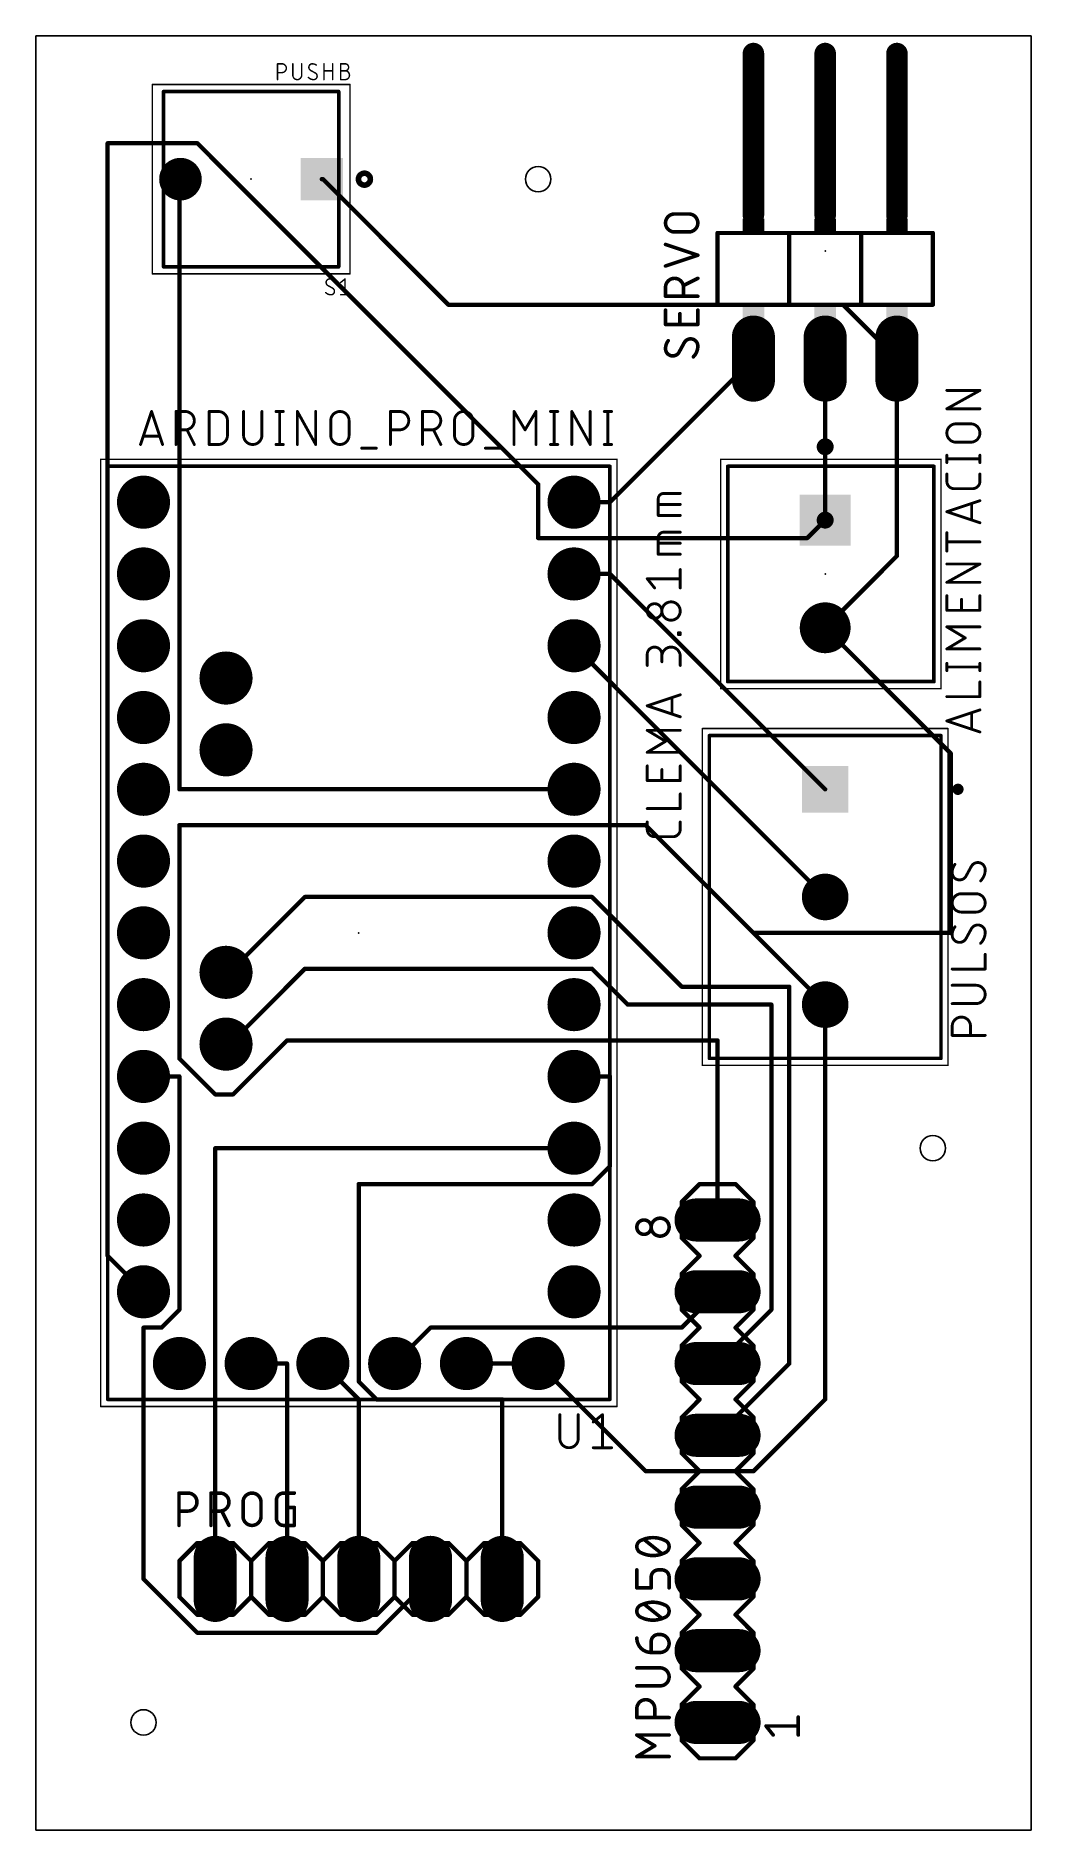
# Model space of a CAD drawing. Extents: x 2.5 to 37.8, y 12.7 to 76.2.
import ezdxf

# ---------------------------------------------------------------- set-up
doc = ezdxf.new("R2010")
doc.units = 0
for name, color, linetype in [('1', 12, 'CONTINUOUS'), ('17', 110, 'CONTINUOUS'), ('20', 31, 'CONTINUOUS'), ('21', 253, 'CONTINUOUS'), ('23', 53, 'CONTINUOUS'), ('25', 253, 'CONTINUOUS'), ('27', 253, 'CONTINUOUS'), ('39', 12, 'CONTINUOUS'), ('51', 253, 'CONTINUOUS')]:
    doc.layers.add(name, color=color, linetype=linetype)

# ---------------------------------------------------------------- blocks, each defined once
blk = doc.blocks.new('SQUAREP')
blk.add_solid([(-0.5, -0.5), (0.5, -0.5), (-0.5, 0.5), (0.5, 0.5)])
blk = doc.blocks.new('ROUNDP')
at = {"const_width": 0.5}
blk.add_lwpolyline([(0, -0.25, 1), (0, 0.25, 1), (0, -0.25)], format="xyb", dxfattribs=at)
blk = doc.blocks.new('RECT')
blk.add_solid([(-0.5, -0.5), (0.5, -0.5), (-0.5, 0.5), (0.5, 0.5)])
blk = doc.blocks.new('LONGP100')
at = {"const_width": 1}
blk.add_lwpolyline([(-0.5, 0), (0.5, 0)], dxfattribs=at)
at = {"const_width": 0.5}
for points in [[(-0.5, 0.25, 1), (-0.5, -0.25)], [(0.5, -0.25, 1), (0.5, 0.25)]]:
    blk.add_lwpolyline(points, format="xyb", dxfattribs=at)

msp = doc.modelspace()

# ---------------------------------------------------------------- linework, layer by layer
at = {"layer": '1', "const_width": 0.1524}
for points in [[(5.08, 72.39), (5.08, 33.02)], [(8.255, 72.39), (5.08, 72.39)], [(20.32, 60.325), (8.255, 72.39)], [(7.62, 49.53), (7.62, 71.12)], [(7.62, 71.12), (7.6581, 71.12)], [(12.7, 71.12), (12.6619, 71.12)], [(17.145, 66.675), (12.7, 71.12)], [(31.115, 66.675), (17.145, 66.675)], [(33.02, 64.77), (31.115, 66.675)], [(22.86, 59.69), (27.94, 64.77)], [(30.48, 59.055), (30.48, 64.77)], [(33.02, 64.77), (33.02, 57.785)], [(20.32, 58.42), (20.32, 60.325)], [(21.59, 59.69), (22.86, 59.69)], [(30.48, 59.055), (29.845, 58.42)], [(29.845, 58.42), (20.32, 58.42)], [(33.02, 57.785), (30.48, 55.245)], [(21.59, 57.15), (22.86, 57.15)], [(22.86, 57.15), (30.48, 49.53)], [(34.925, 50.8), (30.48, 55.245)], [(21.59, 54.61), (30.48, 45.72)], [(34.925, 44.45), (34.925, 50.8)], [(21.59, 49.53), (7.62, 49.53)], [(7.62, 48.26), (7.62, 40.005)], [(24.13, 48.26), (7.62, 48.26)], [(27.94, 44.45), (24.13, 48.26)], [(9.525, 43.18), (12.065, 45.72)], [(12.065, 45.72), (22.225, 45.72)], [(22.225, 45.72), (25.4, 42.545)], [(30.48, 41.91), (27.94, 44.45)], [(27.94, 44.45), (34.925, 44.45)], [(9.525, 43.18), (9.271, 43.053)], [(9.525, 40.64), (12.065, 43.18)], [(12.065, 43.18), (22.225, 43.18)], [(22.225, 43.18), (23.495, 41.91)], [(25.4, 42.545), (29.21, 42.545)], [(29.21, 42.545), (29.21, 29.21)], [(23.495, 41.91), (28.575, 41.91)], [(28.575, 41.91), (28.575, 31.115)], [(30.48, 41.91), (30.48, 27.94)], [(9.525, 40.64), (9.271, 40.513)], [(9.525, 38.735), (11.43, 40.64)], [(11.43, 40.64), (26.67, 40.64)], [(26.67, 40.64), (26.67, 34.29)], [(7.62, 40.005), (8.89, 38.735)], [(6.35, 39.37), (7.62, 39.37)], [(7.62, 39.37), (7.62, 31.115)], [(21.59, 39.37), (22.86, 39.37)], [(22.86, 39.37), (22.86, 36.195)], [(8.89, 38.735), (9.525, 38.735)], [(8.89, 36.83), (8.89, 21.59)], [(21.59, 36.83), (8.89, 36.83)], [(22.86, 36.195), (22.225, 35.56)], [(13.97, 35.56), (13.97, 28.575)], [(22.225, 35.56), (13.97, 35.56)], [(5.08, 33.02), (6.35, 31.75)], [(25.4, 30.48), (26.67, 31.75)], [(7.62, 31.115), (6.985, 30.48)], [(28.575, 31.115), (26.67, 29.21)], [(6.35, 30.48), (6.35, 21.59)], [(6.985, 30.48), (6.35, 30.48)], [(15.24, 29.21), (16.51, 30.48)], [(16.51, 30.48), (25.4, 30.48)], [(10.16, 29.21), (11.43, 29.21)], [(11.43, 29.21), (11.43, 21.59)], [(12.7, 29.21), (13.97, 27.94)], [(20.32, 29.21), (17.78, 29.21)], [(24.13, 25.4), (20.32, 29.21)], [(29.21, 29.21), (26.67, 26.67)], [(13.97, 28.575), (14.605, 27.94)], [(13.97, 27.94), (13.97, 21.59)], [(14.605, 27.94), (19.05, 27.94)], [(19.05, 27.94), (19.05, 21.59)], [(30.48, 27.94), (27.94, 25.4)], [(27.94, 25.4), (24.13, 25.4)], [(6.35, 21.59), (8.255, 19.685)], [(14.605, 19.685), (16.51, 21.59)], [(8.255, 19.685), (14.605, 19.685)]]:
    msp.add_lwpolyline(points, dxfattribs=at)
at = {"layer": '1', "const_width": 0.0762}
for points in [[(5.1181, 72.39, 1), (5.0419, 72.39)], [(5.08, 72.4281, 1), (5.08, 72.3519)], [(8.2819, 72.4169, 1), (8.2281, 72.3631)], [(8.255, 72.3519, 1), (8.255, 72.4281)], [(7.6581, 71.12, 1), (7.5819, 71.12)], [(7.62, 71.1581, 1), (7.62, 71.0819)], [(7.6581, 71.0819, 1), (7.6581, 71.1581)], [(12.6619, 71.1581, 1), (12.6619, 71.0819)], [(12.7269, 71.1469, 1), (12.6731, 71.0931)], [(12.7, 71.0819, 1), (12.7, 71.1581)], [(17.145, 66.7131, 1), (17.145, 66.6369)], [(17.1181, 66.6481, 1), (17.1719, 66.7019)], [(31.1419, 66.7019, 1), (31.0881, 66.6481)], [(31.115, 66.6369, 1), (31.115, 66.7131)], [(27.9669, 64.7431, 1), (27.9131, 64.7969)], [(30.5181, 64.77, 1), (30.4419, 64.77)], [(33.0581, 64.77, 1), (32.9819, 64.77)], [(32.9931, 64.7431, 1), (33.0469, 64.7969)], [(20.3581, 60.325, 1), (20.2819, 60.325)], [(20.2931, 60.2981, 1), (20.3469, 60.3519)], [(21.59, 59.7281, 1), (21.59, 59.6519)], [(22.8331, 59.7169, 1), (22.8869, 59.6631)], [(22.86, 59.6519, 1), (22.86, 59.7281)], [(30.4419, 59.055, 1), (30.5181, 59.055)], [(30.5069, 59.0281, 1), (30.4531, 59.0819)], [(20.32, 58.4581, 1), (20.32, 58.3819)], [(20.2819, 58.42, 1), (20.3581, 58.42)], [(29.8181, 58.4469, 1), (29.8719, 58.3931)], [(29.845, 58.3819, 1), (29.845, 58.4581)], [(32.9819, 57.785, 1), (33.0581, 57.785)], [(33.0469, 57.7581, 1), (32.9931, 57.8119)], [(21.59, 57.1881, 1), (21.59, 57.1119)], [(22.8869, 57.1769, 1), (22.8331, 57.1231)], [(22.86, 57.1119, 1), (22.86, 57.1881)], [(30.5069, 55.2719, 1), (30.4531, 55.2181)], [(30.4531, 55.2719, 1), (30.5069, 55.2181)], [(21.6169, 54.6369, 1), (21.5631, 54.5831)], [(34.9631, 50.8, 1), (34.8869, 50.8)], [(34.8981, 50.7731, 1), (34.9519, 50.8269)], [(7.62, 49.5681, 1), (7.62, 49.4919)], [(7.5819, 49.53, 1), (7.6581, 49.53)], [(21.59, 49.4919, 1), (21.59, 49.5681)], [(30.4531, 49.5031, 1), (30.5069, 49.5569)], [(7.6581, 48.26, 1), (7.5819, 48.26)], [(7.62, 48.2981, 1), (7.62, 48.2219)], [(24.1569, 48.2869, 1), (24.1031, 48.2331)], [(24.13, 48.2219, 1), (24.13, 48.2981)], [(12.065, 45.7581, 1), (12.065, 45.6819)], [(12.0919, 45.6931, 1), (12.0381, 45.7469)], [(22.2519, 45.7469, 1), (22.1981, 45.6931)], [(22.225, 45.6819, 1), (22.225, 45.7581)], [(30.4531, 45.6931, 1), (30.5069, 45.7469)], [(27.94, 44.4881, 1), (27.94, 44.4119)], [(27.9669, 44.4769, 1), (27.9131, 44.4231)], [(27.9131, 44.4231, 1), (27.9669, 44.4769)], [(34.8869, 44.45, 1), (34.9631, 44.45)], [(34.925, 44.4119, 1), (34.925, 44.4881)], [(9.4981, 43.2069, 1), (9.5519, 43.1531)], [(9.542, 43.1459, 1), (9.508, 43.2141)], [(12.065, 43.2181, 1), (12.065, 43.1419)], [(12.0919, 43.1531, 1), (12.0381, 43.2069)], [(22.2519, 43.2069, 1), (22.1981, 43.1531)], [(22.225, 43.1419, 1), (22.225, 43.2181)], [(9.254, 43.0871, 1), (9.288, 43.0189)], [(25.4, 42.5831, 1), (25.4, 42.5069)], [(25.3731, 42.5181, 1), (25.4269, 42.5719)], [(29.2481, 42.545, 1), (29.1719, 42.545)], [(29.21, 42.5069, 1), (29.21, 42.5831)], [(23.495, 41.9481, 1), (23.495, 41.8719)], [(23.4681, 41.8831, 1), (23.5219, 41.9369)], [(28.6131, 41.91, 1), (28.5369, 41.91)], [(28.575, 41.8719, 1), (28.575, 41.9481)], [(30.5181, 41.91, 1), (30.4419, 41.91)], [(30.4531, 41.8831, 1), (30.5069, 41.9369)], [(9.4981, 40.6669, 1), (9.5519, 40.6131)], [(9.542, 40.6059, 1), (9.508, 40.6741)], [(11.43, 40.6781, 1), (11.43, 40.6019)], [(11.4569, 40.6131, 1), (11.4031, 40.6669)], [(26.7081, 40.64, 1), (26.6319, 40.64)], [(26.67, 40.6019, 1), (26.67, 40.6781)], [(7.5819, 40.005, 1), (7.6581, 40.005)], [(7.6469, 40.0319, 1), (7.5931, 39.9781)], [(9.254, 40.5471, 1), (9.288, 40.4789)], [(6.35, 39.4081, 1), (6.35, 39.3319)], [(7.6581, 39.37, 1), (7.5819, 39.37)], [(7.62, 39.3319, 1), (7.62, 39.4081)], [(21.59, 39.4081, 1), (21.59, 39.3319)], [(22.8981, 39.37, 1), (22.8219, 39.37)], [(22.86, 39.3319, 1), (22.86, 39.4081)], [(8.89, 38.7731, 1), (8.89, 38.6969)], [(8.8631, 38.7081, 1), (8.9169, 38.7619)], [(9.4981, 38.7619, 1), (9.5519, 38.7081)], [(9.525, 38.6969, 1), (9.525, 38.7731)], [(8.9281, 36.83, 1), (8.8519, 36.83)], [(8.89, 36.8681, 1), (8.89, 36.7919)], [(21.59, 36.7919, 1), (21.59, 36.8681)], [(22.8219, 36.195, 1), (22.8981, 36.195)], [(22.8869, 36.1681, 1), (22.8331, 36.2219)], [(14.0081, 35.56, 1), (13.9319, 35.56)], [(13.97, 35.5981, 1), (13.97, 35.5219)], [(22.1981, 35.5869, 1), (22.2519, 35.5331)], [(22.225, 35.5219, 1), (22.225, 35.5981)], [(26.6319, 34.29, 1), (26.7081, 34.29)], [(5.0419, 33.02, 1), (5.1181, 33.02)], [(5.1069, 33.0469, 1), (5.0531, 32.9931)], [(6.3231, 31.7231, 1), (6.3769, 31.7769)], [(26.6969, 31.7231, 1), (26.6431, 31.7769)], [(7.5819, 31.115, 1), (7.6581, 31.115)], [(7.6469, 31.0881, 1), (7.5931, 31.1419)], [(28.5369, 31.115, 1), (28.6131, 31.115)], [(28.6019, 31.0881, 1), (28.5481, 31.1419)], [(6.3881, 30.48, 1), (6.3119, 30.48)], [(6.35, 30.5181, 1), (6.35, 30.4419)], [(6.9581, 30.5069, 1), (7.0119, 30.4531)], [(6.985, 30.4419, 1), (6.985, 30.5181)], [(16.51, 30.5181, 1), (16.51, 30.4419)], [(16.5369, 30.4531, 1), (16.4831, 30.5069)], [(25.3731, 30.5069, 1), (25.4269, 30.4531)], [(25.4, 30.4419, 1), (25.4, 30.5181)], [(10.16, 29.2481, 1), (10.16, 29.1719)], [(11.4681, 29.21, 1), (11.3919, 29.21)], [(11.43, 29.1719, 1), (11.43, 29.2481)], [(12.7269, 29.2369, 1), (12.6731, 29.1831)], [(15.2131, 29.2369, 1), (15.2669, 29.1831)], [(17.78, 29.2481, 1), (17.78, 29.1719)], [(20.3469, 29.2369, 1), (20.2931, 29.1831)], [(20.32, 29.1719, 1), (20.32, 29.2481)], [(26.6431, 29.2369, 1), (26.6969, 29.1831)], [(29.1719, 29.21, 1), (29.2481, 29.21)], [(29.2369, 29.1831, 1), (29.1831, 29.2369)], [(13.9319, 28.575, 1), (14.0081, 28.575)], [(13.9969, 28.6019, 1), (13.9431, 28.5481)], [(14.0081, 27.94, 1), (13.9319, 27.94)], [(13.9431, 27.9131, 1), (13.9969, 27.9669)], [(14.605, 27.9781, 1), (14.605, 27.9019)], [(14.5781, 27.9131, 1), (14.6319, 27.9669)], [(19.0881, 27.94, 1), (19.0119, 27.94)], [(19.05, 27.9019, 1), (19.05, 27.9781)], [(30.4419, 27.94, 1), (30.5181, 27.94)], [(30.5069, 27.9131, 1), (30.4531, 27.9669)], [(26.6431, 26.6969, 1), (26.6969, 26.6431)], [(24.13, 25.4381, 1), (24.13, 25.3619)], [(24.1031, 25.3731, 1), (24.1569, 25.4269)], [(27.9131, 25.4269, 1), (27.9669, 25.3731)], [(27.94, 25.3619, 1), (27.94, 25.4381)], [(6.3119, 21.59, 1), (6.3881, 21.59)], [(6.3769, 21.6169, 1), (6.3231, 21.5631)], [(8.8519, 21.59, 1), (8.9281, 21.59)], [(11.3919, 21.59, 1), (11.4681, 21.59)], [(13.9319, 21.59, 1), (14.0081, 21.59)], [(16.5369, 21.5631, 1), (16.4831, 21.6169)], [(19.0119, 21.59, 1), (19.0881, 21.59)], [(8.255, 19.7231, 1), (8.255, 19.6469)], [(8.2281, 19.6581, 1), (8.2819, 19.7119)], [(14.5781, 19.7119, 1), (14.6319, 19.6581)], [(14.605, 19.6469, 1), (14.605, 19.7231)]]:
    msp.add_lwpolyline(points, format="xyb", dxfattribs=at)
at = {"layer": '20'}
for p, q in [((37.77, 76.19), (2.54, 76.19)), ((2.54, 76.19), (2.54, 12.7)), ((37.77, 12.7), (37.77, 76.19)), ((2.54, 12.7), (37.77, 12.7))]:
    msp.add_line(p, q, dxfattribs=at)
for centre in [(20.32, 71.12), (34.29, 36.83), (6.35, 16.51)]:
    msp.add_circle(centre, 0.45, dxfattribs=at)
at = {"layer": '21'}
for points, const_width in [([(27.94, 75.565), (27.94, 69.85)], 0.762), ([(30.48, 75.565), (30.48, 69.85)], 0.762), ([(33.02, 75.565), (33.02, 69.85)], 0.762), ([(7.06, 71.95), (7.06, 74.22)], 0.127), ([(7.06, 74.22), (13.26, 74.22)], 0.127), ([(13.26, 74.22), (13.26, 72.12)], 0.127), ([(7.06, 68.02), (7.06, 70.29)], 0.127), ([(13.26, 70.12), (13.26, 68.02)], 0.127), ([(29.21, 69.215), (26.67, 69.215)], 0.1524), ([(26.67, 69.215), (26.67, 66.675)], 0.1524), ([(29.21, 66.675), (29.21, 69.215)], 0.1524), ([(31.75, 69.215), (29.21, 69.215)], 0.1524), ([(31.75, 66.675), (31.75, 69.215)], 0.1524), ([(34.29, 69.215), (31.75, 69.215)], 0.1524), ([(34.29, 66.675), (34.29, 69.215)], 0.1524), ([(13.26, 68.02), (7.06, 68.02)], 0.127), ([(26.67, 66.675), (29.21, 66.675)], 0.1524), ([(29.21, 66.675), (31.75, 66.675)], 0.1524), ([(31.75, 66.675), (34.29, 66.675)], 0.1524), ([(22.86, 60.96), (5.08, 60.96)], 0.127), ([(5.08, 60.96), (5.08, 27.94)], 0.127), ([(22.86, 27.94), (22.86, 60.96)], 0.127), ([(27.03, 53.34), (27.03, 60.96)], 0.127), ([(27.03, 60.96), (34.33, 60.96)], 0.127), ([(34.33, 60.96), (34.33, 53.34)], 0.127), ([(34.33, 53.34), (27.03, 53.34)], 0.127), ([(26.38, 51.43), (34.58, 51.43)], 0.127), ([(26.38, 40.01), (26.38, 51.43)], 0.127), ([(34.58, 51.43), (34.58, 40.01)], 0.127), ([(34.58, 40.01), (26.38, 40.01)], 0.127), ([(25.4, 34.925), (26.035, 35.56)], 0.1524), ([(26.035, 35.56), (27.305, 35.56)], 0.1524), ([(27.305, 35.56), (27.94, 34.925)], 0.1524), ([(25.4, 33.655), (25.4, 34.925)], 0.1524), ([(27.94, 34.925), (27.94, 33.655)], 0.1524), ([(25.4, 33.655), (26.035, 33.02)], 0.1524), ([(27.305, 33.02), (27.94, 33.655)], 0.1524), ([(25.4, 32.385), (26.035, 33.02)], 0.1524), ([(27.305, 33.02), (27.94, 32.385)], 0.1524), ([(25.4, 31.115), (25.4, 32.385)], 0.1524), ([(27.94, 32.385), (27.94, 31.115)], 0.1524), ([(26.035, 30.48), (25.4, 31.115)], 0.1524), ([(27.94, 31.115), (27.305, 30.48)], 0.1524), ([(25.4, 29.845), (26.035, 30.48)], 0.1524), ([(27.305, 30.48), (27.94, 29.845)], 0.1524), ([(25.4, 28.575), (25.4, 29.845)], 0.1524), ([(27.94, 29.845), (27.94, 28.575)], 0.1524), ([(26.035, 27.94), (25.4, 28.575)], 0.1524), ([(27.94, 28.575), (27.305, 27.94)], 0.1524), ([(5.08, 27.94), (22.86, 27.94)], 0.127), ([(25.4, 27.305), (26.035, 27.94)], 0.1524), ([(27.305, 27.94), (27.94, 27.305)], 0.1524), ([(25.4, 26.035), (25.4, 27.305)], 0.1524), ([(27.94, 27.305), (27.94, 26.035)], 0.1524), ([(25.4, 26.035), (26.035, 25.4)], 0.1524), ([(27.305, 25.4), (27.94, 26.035)], 0.1524), ([(25.4, 24.765), (26.035, 25.4)], 0.1524), ([(27.305, 25.4), (27.94, 24.765)], 0.1524), ([(25.4, 23.495), (25.4, 24.765)], 0.1524), ([(27.94, 24.765), (27.94, 23.495)], 0.1524), ([(25.4, 23.495), (26.035, 22.86)], 0.1524), ([(27.305, 22.86), (27.94, 23.495)], 0.1524), ([(8.255, 22.86), (7.62, 22.225)], 0.1524), ([(8.255, 22.86), (9.525, 22.86)], 0.1524), ([(9.525, 22.86), (10.16, 22.225)], 0.1524), ([(10.16, 22.225), (10.795, 22.86)], 0.1524), ([(10.795, 22.86), (12.065, 22.86)], 0.1524), ([(12.065, 22.86), (12.7, 22.225)], 0.1524), ([(12.7, 22.225), (13.335, 22.86)], 0.1524), ([(13.335, 22.86), (14.605, 22.86)], 0.1524), ([(14.605, 22.86), (15.24, 22.225)], 0.1524), ([(15.875, 22.86), (15.24, 22.225)], 0.1524), ([(15.875, 22.86), (17.145, 22.86)], 0.1524), ([(17.145, 22.86), (17.78, 22.225)], 0.1524), ([(18.415, 22.86), (17.78, 22.225)], 0.1524), ([(18.415, 22.86), (19.685, 22.86)], 0.1524), ([(19.685, 22.86), (20.32, 22.225)], 0.1524), ([(25.4, 22.225), (26.035, 22.86)], 0.1524), ([(27.305, 22.86), (27.94, 22.225)], 0.1524), ([(7.62, 22.225), (7.62, 20.955)], 0.1524), ([(10.16, 22.225), (10.16, 20.955)], 0.1524), ([(12.7, 22.225), (12.7, 20.955)], 0.1524), ([(15.24, 22.225), (15.24, 20.955)], 0.1524), ([(17.78, 22.225), (17.78, 20.955)], 0.1524), ([(20.32, 22.225), (20.32, 20.955)], 0.1524), ([(25.4, 20.955), (25.4, 22.225)], 0.1524), ([(27.94, 22.225), (27.94, 20.955)], 0.1524), ([(7.62, 20.955), (8.255, 20.32)], 0.1524), ([(10.16, 20.955), (9.525, 20.32)], 0.1524), ([(10.795, 20.32), (10.16, 20.955)], 0.1524), ([(12.7, 20.955), (12.065, 20.32)], 0.1524), ([(13.335, 20.32), (12.7, 20.955)], 0.1524), ([(15.24, 20.955), (14.605, 20.32)], 0.1524), ([(15.24, 20.955), (15.875, 20.32)], 0.1524), ([(17.78, 20.955), (17.145, 20.32)], 0.1524), ([(17.78, 20.955), (18.415, 20.32)], 0.1524), ([(20.32, 20.955), (19.685, 20.32)], 0.1524), ([(26.035, 20.32), (25.4, 20.955)], 0.1524), ([(27.94, 20.955), (27.305, 20.32)], 0.1524), ([(9.525, 20.32), (8.255, 20.32)], 0.1524), ([(12.065, 20.32), (10.795, 20.32)], 0.1524), ([(14.605, 20.32), (13.335, 20.32)], 0.1524), ([(17.145, 20.32), (15.875, 20.32)], 0.1524), ([(19.685, 20.32), (18.415, 20.32)], 0.1524), ([(25.4, 19.685), (26.035, 20.32)], 0.1524), ([(27.305, 20.32), (27.94, 19.685)], 0.1524), ([(25.4, 18.415), (25.4, 19.685)], 0.1524), ([(27.94, 19.685), (27.94, 18.415)], 0.1524), ([(26.035, 17.78), (25.4, 18.415)], 0.1524), ([(27.94, 18.415), (27.305, 17.78)], 0.1524), ([(25.4, 17.145), (26.035, 17.78)], 0.1524), ([(27.305, 17.78), (27.94, 17.145)], 0.1524), ([(25.4, 15.875), (25.4, 17.145)], 0.1524), ([(27.94, 17.145), (27.94, 15.875)], 0.1524), ([(29.5275, 16.0655), (29.5275, 16.7005)], 0.127), ([(25.4, 15.875), (26.035, 15.24)], 0.1524), ([(27.305, 15.24), (27.94, 15.875)], 0.1524), ([(28.6385, 16.0655), (28.3845, 16.383)], 0.127), ([(28.3845, 16.383), (29.5275, 16.383)], 0.127), ([(26.035, 15.24), (27.305, 15.24)], 0.1524)]:
    msp.add_lwpolyline(points, dxfattribs=dict(at, const_width=const_width))
for points, const_width in [([(28.1305, 75.565, 1), (27.7495, 75.565)], 0.381), ([(30.6705, 75.565, 1), (30.2895, 75.565)], 0.381), ([(33.2105, 75.565, 1), (32.8295, 75.565)], 0.381), ([(7.06, 74.2518, 1), (7.06, 74.1882)], 0.0635), ([(7.0918, 74.22, 1), (7.0283, 74.22)], 0.0635), ([(13.2918, 74.22, 1), (13.2282, 74.22)], 0.0635), ([(13.26, 74.1882, 1), (13.26, 74.2518)], 0.0635), ([(7.0283, 71.95, 1), (7.0918, 71.95)], 0.0635), ([(13.2282, 72.12, 1), (13.2918, 72.12)], 0.0635), ([(14.17, 70.91, 1), (14.17, 71.33, 1), (14.17, 70.91)], 0.2), ([(7.0918, 70.29, 1), (7.0283, 70.29)], 0.0635), ([(13.2918, 70.12, 1), (13.2282, 70.12)], 0.0635), ([(27.7495, 69.85, 1), (28.1305, 69.85)], 0.381), ([(30.2895, 69.85, 1), (30.6705, 69.85)], 0.381), ([(32.8295, 69.85, 1), (33.2105, 69.85)], 0.381), ([(26.67, 69.2531, 1), (26.67, 69.1769)], 0.0762), ([(26.7081, 69.215, 1), (26.6319, 69.215)], 0.0762), ([(29.2481, 69.215, 1), (29.1719, 69.215)], 0.0762), ([(29.21, 69.2531, 1), (29.21, 69.1769)], 0.0762), ([(29.21, 69.1769, 1), (29.21, 69.2531)], 0.0762), ([(31.7881, 69.215, 1), (31.7119, 69.215)], 0.0762), ([(31.75, 69.2531, 1), (31.75, 69.1769)], 0.0762), ([(31.75, 69.1769, 1), (31.75, 69.2531)], 0.0762), ([(34.3281, 69.215, 1), (34.2519, 69.215)], 0.0762), ([(34.29, 69.1769, 1), (34.29, 69.2531)], 0.0762), ([(7.06, 68.0518, 1), (7.06, 67.9883)], 0.0635), ([(7.0283, 68.02, 1), (7.0918, 68.02)], 0.0635), ([(13.2282, 68.02, 1), (13.2918, 68.02)], 0.0635), ([(13.26, 67.9883, 1), (13.26, 68.0518)], 0.0635), ([(26.67, 66.7131, 1), (26.67, 66.6369)], 0.0762), ([(26.6319, 66.675, 1), (26.7081, 66.675)], 0.0762), ([(29.21, 66.7131, 1), (29.21, 66.6369)], 0.0762), ([(29.1719, 66.675, 1), (29.2481, 66.675)], 0.0762), ([(29.21, 66.6369, 1), (29.21, 66.7131)], 0.0762), ([(31.75, 66.7131, 1), (31.75, 66.6369)], 0.0762), ([(31.7119, 66.675, 1), (31.7881, 66.675)], 0.0762), ([(31.75, 66.6369, 1), (31.75, 66.7131)], 0.0762), ([(34.2519, 66.675, 1), (34.3281, 66.675)], 0.0762), ([(34.29, 66.6369, 1), (34.29, 66.7131)], 0.0762), ([(30.48, 61.5, 1), (30.48, 61.8, 1), (30.48, 61.5)], 0.3), ([(5.08, 60.9918, 1), (5.08, 60.9282)], 0.0635), ([(5.1117, 60.96, 1), (5.0483, 60.96)], 0.0635), ([(22.8917, 60.96, 1), (22.8283, 60.96)], 0.0635), ([(22.86, 60.9282, 1), (22.86, 60.9918)], 0.0635), ([(27.03, 60.9918, 1), (27.03, 60.9282)], 0.0635), ([(27.0617, 60.96, 1), (26.9983, 60.96)], 0.0635), ([(34.3618, 60.96, 1), (34.2982, 60.96)], 0.0635), ([(34.33, 60.9282, 1), (34.33, 60.9918)], 0.0635), ([(27.03, 53.3718, 1), (27.03, 53.3083)], 0.0635), ([(26.9983, 53.34, 1), (27.0617, 53.34)], 0.0635), ([(34.2982, 53.34, 1), (34.3618, 53.34)], 0.0635), ([(34.33, 53.3083, 1), (34.33, 53.3718)], 0.0635), ([(26.38, 51.4618, 1), (26.38, 51.3982)], 0.0635), ([(26.4118, 51.43, 1), (26.3483, 51.43)], 0.0635), ([(34.6118, 51.43, 1), (34.5482, 51.43)], 0.0635), ([(34.58, 51.3982, 1), (34.58, 51.4618)], 0.0635), ([(35.18, 49.43, 1), (35.18, 49.63, 1), (35.18, 49.43)], 0.2), ([(26.38, 40.0418, 1), (26.38, 39.9783)], 0.0635), ([(26.3483, 40.01, 1), (26.4118, 40.01)], 0.0635), ([(34.5482, 40.01, 1), (34.6118, 40.01)], 0.0635), ([(34.58, 39.9783, 1), (34.58, 40.0418)], 0.0635), ([(26.035, 35.5981, 1), (26.035, 35.5219)], 0.0762), ([(26.0619, 35.5331, 1), (26.0081, 35.5869)], 0.0762), ([(27.3319, 35.5869, 1), (27.2781, 35.5331)], 0.0762), ([(27.305, 35.5219, 1), (27.305, 35.5981)], 0.0762), ([(25.4381, 34.925, 1), (25.3619, 34.925)], 0.0762), ([(25.3731, 34.9519, 1), (25.4269, 34.8981)], 0.0762), ([(27.9781, 34.925, 1), (27.9019, 34.925)], 0.0762), ([(27.9131, 34.8981, 1), (27.9669, 34.9519)], 0.0762), ([(24.0665, 34.29, 1), (24.0665, 33.782)], 0.127), ([(24.0665, 34.3218, 1), (24.0665, 34.2582)], 0.0635), ([(24.0665, 33.782, 1), (24.0665, 34.29)], 0.127), ([(24.0665, 34.2582, 1), (24.0665, 34.3218)], 0.0635), ([(24.638, 34.3535, 1), (24.638, 33.7185)], 0.127), ([(24.638, 34.3853, 1), (24.638, 34.3218)], 0.0635), ([(24.638, 33.7185, 1), (24.638, 34.3535)], 0.127), ([(24.638, 34.3218, 1), (24.638, 34.3853)], 0.0635), ([(24.0665, 33.8138, 1), (24.0665, 33.7503)], 0.0635), ([(24.0665, 33.7503, 1), (24.0665, 33.8138)], 0.0635), ([(24.638, 33.7503, 1), (24.638, 33.6867)], 0.0635), ([(24.638, 33.6867, 1), (24.638, 33.7503)], 0.0635), ([(25.3619, 33.655, 1), (25.4381, 33.655)], 0.0762), ([(25.4269, 33.6819, 1), (25.3731, 33.6281)], 0.0762), ([(27.9019, 33.655, 1), (27.9781, 33.655)], 0.0762), ([(27.9669, 33.6281, 1), (27.9131, 33.6819)], 0.0762), ([(26.0619, 32.9931, 1), (26.0081, 33.0469)], 0.0762), ([(26.0081, 32.9931, 1), (26.0619, 33.0469)], 0.0762), ([(27.3319, 33.0469, 1), (27.2781, 32.9931)], 0.0762), ([(27.2781, 33.0469, 1), (27.3319, 32.9931)], 0.0762), ([(25.4381, 32.385, 1), (25.3619, 32.385)], 0.0762), ([(25.3731, 32.4119, 1), (25.4269, 32.3581)], 0.0762), ([(27.9781, 32.385, 1), (27.9019, 32.385)], 0.0762), ([(27.9131, 32.3581, 1), (27.9669, 32.4119)], 0.0762), ([(25.3619, 31.115, 1), (25.4381, 31.115)], 0.0762), ([(25.4269, 31.1419, 1), (25.3731, 31.0881)], 0.0762), ([(27.9019, 31.115, 1), (27.9781, 31.115)], 0.0762), ([(27.9669, 31.0881, 1), (27.9131, 31.1419)], 0.0762), ([(26.0619, 30.4531, 1), (26.0081, 30.5069)], 0.0762), ([(26.0081, 30.4531, 1), (26.0619, 30.5069)], 0.0762), ([(27.3319, 30.5069, 1), (27.2781, 30.4531)], 0.0762), ([(27.2781, 30.5069, 1), (27.3319, 30.4531)], 0.0762), ([(25.4381, 29.845, 1), (25.3619, 29.845)], 0.0762), ([(25.3731, 29.8719, 1), (25.4269, 29.8181)], 0.0762), ([(27.9781, 29.845, 1), (27.9019, 29.845)], 0.0762), ([(27.9131, 29.8181, 1), (27.9669, 29.8719)], 0.0762), ([(25.3619, 28.575, 1), (25.4381, 28.575)], 0.0762), ([(25.4269, 28.6019, 1), (25.3731, 28.5481)], 0.0762), ([(27.9019, 28.575, 1), (27.9781, 28.575)], 0.0762), ([(27.9669, 28.5481, 1), (27.9131, 28.6019)], 0.0762), ([(5.08, 27.9718, 1), (5.08, 27.9083)], 0.0635), ([(5.0483, 27.94, 1), (5.1117, 27.94)], 0.0635), ([(22.8283, 27.94, 1), (22.8917, 27.94)], 0.0635), ([(22.86, 27.9083, 1), (22.86, 27.9718)], 0.0635), ([(26.0619, 27.9131, 1), (26.0081, 27.9669)], 0.0762), ([(26.0081, 27.9131, 1), (26.0619, 27.9669)], 0.0762), ([(27.3319, 27.9669, 1), (27.2781, 27.9131)], 0.0762), ([(27.2781, 27.9669, 1), (27.3319, 27.9131)], 0.0762), ([(25.4381, 27.305, 1), (25.3619, 27.305)], 0.0762), ([(25.3731, 27.3319, 1), (25.4269, 27.2781)], 0.0762), ([(27.9781, 27.305, 1), (27.9019, 27.305)], 0.0762), ([(27.9131, 27.2781, 1), (27.9669, 27.3319)], 0.0762), ([(25.3619, 26.035, 1), (25.4381, 26.035)], 0.0762), ([(25.4269, 26.0619, 1), (25.3731, 26.0081)], 0.0762), ([(27.9019, 26.035, 1), (27.9781, 26.035)], 0.0762), ([(27.9669, 26.0081, 1), (27.9131, 26.0619)], 0.0762), ([(26.0619, 25.3731, 1), (26.0081, 25.4269)], 0.0762), ([(26.0081, 25.3731, 1), (26.0619, 25.4269)], 0.0762), ([(27.3319, 25.4269, 1), (27.2781, 25.3731)], 0.0762), ([(27.2781, 25.4269, 1), (27.3319, 25.3731)], 0.0762), ([(25.4381, 24.765, 1), (25.3619, 24.765)], 0.0762), ([(25.3731, 24.7919, 1), (25.4269, 24.7381)], 0.0762), ([(27.9781, 24.765, 1), (27.9019, 24.765)], 0.0762), ([(27.9131, 24.7381, 1), (27.9669, 24.7919)], 0.0762), ([(25.3619, 23.495, 1), (25.4381, 23.495)], 0.0762), ([(25.4269, 23.5219, 1), (25.3731, 23.4681)], 0.0762), ([(27.9019, 23.495, 1), (27.9781, 23.495)], 0.0762), ([(27.9669, 23.4681, 1), (27.9131, 23.5219)], 0.0762), ([(8.255, 22.8981, 1), (8.255, 22.8219)], 0.0762), ([(8.2819, 22.8331, 1), (8.2281, 22.8869)], 0.0762), ([(9.5519, 22.8869, 1), (9.4981, 22.8331)], 0.0762), ([(9.525, 22.8219, 1), (9.525, 22.8981)], 0.0762), ([(10.795, 22.8981, 1), (10.795, 22.8219)], 0.0762), ([(10.8219, 22.8331, 1), (10.7681, 22.8869)], 0.0762), ([(12.0919, 22.8869, 1), (12.0381, 22.8331)], 0.0762), ([(12.065, 22.8219, 1), (12.065, 22.8981)], 0.0762), ([(13.335, 22.8981, 1), (13.335, 22.8219)], 0.0762), ([(13.3619, 22.8331, 1), (13.3081, 22.8869)], 0.0762), ([(14.6319, 22.8869, 1), (14.5781, 22.8331)], 0.0762), ([(14.605, 22.8219, 1), (14.605, 22.8981)], 0.0762), ([(15.875, 22.8981, 1), (15.875, 22.8219)], 0.0762), ([(15.9019, 22.8331, 1), (15.8481, 22.8869)], 0.0762), ([(17.1719, 22.8869, 1), (17.1181, 22.8331)], 0.0762), ([(17.145, 22.8219, 1), (17.145, 22.8981)], 0.0762), ([(18.415, 22.8981, 1), (18.415, 22.8219)], 0.0762), ([(18.4419, 22.8331, 1), (18.3881, 22.8869)], 0.0762), ([(19.7119, 22.8869, 1), (19.6581, 22.8331)], 0.0762), ([(19.685, 22.8219, 1), (19.685, 22.8981)], 0.0762), ([(26.0619, 22.8331, 1), (26.0081, 22.8869)], 0.0762), ([(26.0081, 22.8331, 1), (26.0619, 22.8869)], 0.0762), ([(27.3319, 22.8869, 1), (27.2781, 22.8331)], 0.0762), ([(27.2781, 22.8869, 1), (27.3319, 22.8331)], 0.0762), ([(7.6581, 22.225, 1), (7.5819, 22.225)], 0.0762), ([(7.5931, 22.2519, 1), (7.6469, 22.1981)], 0.0762), ([(10.1981, 22.225, 1), (10.1219, 22.225)], 0.0762), ([(10.1331, 22.2519, 1), (10.1869, 22.1981)], 0.0762), ([(10.1331, 22.1981, 1), (10.1869, 22.2519)], 0.0762), ([(12.7381, 22.225, 1), (12.6619, 22.225)], 0.0762), ([(12.6731, 22.2519, 1), (12.7269, 22.1981)], 0.0762), ([(12.6731, 22.1981, 1), (12.7269, 22.2519)], 0.0762), ([(15.2781, 22.225, 1), (15.2019, 22.225)], 0.0762), ([(15.2131, 22.2519, 1), (15.2669, 22.1981)], 0.0762), ([(15.2131, 22.1981, 1), (15.2669, 22.2519)], 0.0762), ([(17.8181, 22.225, 1), (17.7419, 22.225)], 0.0762), ([(17.7531, 22.2519, 1), (17.8069, 22.1981)], 0.0762), ([(17.7531, 22.1981, 1), (17.8069, 22.2519)], 0.0762), ([(20.3581, 22.225, 1), (20.2819, 22.225)], 0.0762), ([(20.2931, 22.1981, 1), (20.3469, 22.2519)], 0.0762), ([(25.4381, 22.225, 1), (25.3619, 22.225)], 0.0762), ([(25.3731, 22.2519, 1), (25.4269, 22.1981)], 0.0762), ([(27.9781, 22.225, 1), (27.9019, 22.225)], 0.0762), ([(27.9131, 22.1981, 1), (27.9669, 22.2519)], 0.0762), ([(7.5819, 20.955, 1), (7.6581, 20.955)], 0.0762), ([(7.6469, 20.9819, 1), (7.5931, 20.9281)], 0.0762), ([(10.1219, 20.955, 1), (10.1981, 20.955)], 0.0762), ([(10.1869, 20.9819, 1), (10.1331, 20.9281)], 0.0762), ([(10.1869, 20.9281, 1), (10.1331, 20.9819)], 0.0762), ([(12.6619, 20.955, 1), (12.7381, 20.955)], 0.0762), ([(12.7269, 20.9819, 1), (12.6731, 20.9281)], 0.0762), ([(12.7269, 20.9281, 1), (12.6731, 20.9819)], 0.0762), ([(15.2019, 20.955, 1), (15.2781, 20.955)], 0.0762), ([(15.2669, 20.9819, 1), (15.2131, 20.9281)], 0.0762), ([(15.2669, 20.9281, 1), (15.2131, 20.9819)], 0.0762), ([(17.7419, 20.955, 1), (17.8181, 20.955)], 0.0762), ([(17.8069, 20.9819, 1), (17.7531, 20.9281)], 0.0762), ([(17.8069, 20.9281, 1), (17.7531, 20.9819)], 0.0762), ([(20.2819, 20.955, 1), (20.3581, 20.955)], 0.0762), ([(20.3469, 20.9281, 1), (20.2931, 20.9819)], 0.0762), ([(25.3619, 20.955, 1), (25.4381, 20.955)], 0.0762), ([(25.4269, 20.9819, 1), (25.3731, 20.9281)], 0.0762), ([(27.9019, 20.955, 1), (27.9781, 20.955)], 0.0762), ([(27.9669, 20.9281, 1), (27.9131, 20.9819)], 0.0762), ([(8.255, 20.3581, 1), (8.255, 20.2819)], 0.0762), ([(8.2281, 20.2931, 1), (8.2819, 20.3469)], 0.0762), ([(9.4981, 20.3469, 1), (9.5519, 20.2931)], 0.0762), ([(9.525, 20.2819, 1), (9.525, 20.3581)], 0.0762), ([(10.795, 20.3581, 1), (10.795, 20.2819)], 0.0762), ([(10.7681, 20.2931, 1), (10.8219, 20.3469)], 0.0762), ([(12.0381, 20.3469, 1), (12.0919, 20.2931)], 0.0762), ([(12.065, 20.2819, 1), (12.065, 20.3581)], 0.0762), ([(13.335, 20.3581, 1), (13.335, 20.2819)], 0.0762), ([(13.3081, 20.2931, 1), (13.3619, 20.3469)], 0.0762), ([(14.5781, 20.3469, 1), (14.6319, 20.2931)], 0.0762), ([(14.605, 20.2819, 1), (14.605, 20.3581)], 0.0762), ([(15.875, 20.3581, 1), (15.875, 20.2819)], 0.0762), ([(15.8481, 20.2931, 1), (15.9019, 20.3469)], 0.0762), ([(17.1181, 20.3469, 1), (17.1719, 20.2931)], 0.0762), ([(17.145, 20.2819, 1), (17.145, 20.3581)], 0.0762), ([(18.415, 20.3581, 1), (18.415, 20.2819)], 0.0762), ([(18.3881, 20.2931, 1), (18.4419, 20.3469)], 0.0762), ([(19.6581, 20.3469, 1), (19.7119, 20.2931)], 0.0762), ([(19.685, 20.2819, 1), (19.685, 20.3581)], 0.0762), ([(26.0619, 20.2931, 1), (26.0081, 20.3469)], 0.0762), ([(26.0081, 20.2931, 1), (26.0619, 20.3469)], 0.0762), ([(27.3319, 20.3469, 1), (27.2781, 20.2931)], 0.0762), ([(27.2781, 20.3469, 1), (27.3319, 20.2931)], 0.0762), ([(25.4381, 19.685, 1), (25.3619, 19.685)], 0.0762), ([(25.3731, 19.7119, 1), (25.4269, 19.6581)], 0.0762), ([(27.9781, 19.685, 1), (27.9019, 19.685)], 0.0762), ([(27.9131, 19.6581, 1), (27.9669, 19.7119)], 0.0762), ([(25.3619, 18.415, 1), (25.4381, 18.415)], 0.0762), ([(25.4269, 18.4419, 1), (25.3731, 18.3881)], 0.0762), ([(27.9019, 18.415, 1), (27.9781, 18.415)], 0.0762), ([(27.9669, 18.3881, 1), (27.9131, 18.4419)], 0.0762), ([(26.0619, 17.7531, 1), (26.0081, 17.8069)], 0.0762), ([(26.0081, 17.7531, 1), (26.0619, 17.8069)], 0.0762), ([(27.3319, 17.8069, 1), (27.2781, 17.7531)], 0.0762), ([(27.2781, 17.8069, 1), (27.3319, 17.7531)], 0.0762), ([(25.4381, 17.145, 1), (25.3619, 17.145)], 0.0762), ([(25.3731, 17.1719, 1), (25.4269, 17.1181)], 0.0762), ([(27.9781, 17.145, 1), (27.9019, 17.145)], 0.0762), ([(27.9131, 17.1181, 1), (27.9669, 17.1719)], 0.0762), ([(29.5592, 16.7005, 1), (29.4958, 16.7005)], 0.0635), ([(25.3619, 15.875, 1), (25.4381, 15.875)], 0.0762), ([(25.4269, 15.9019, 1), (25.3731, 15.8481)], 0.0762), ([(27.9019, 15.875, 1), (27.9781, 15.875)], 0.0762), ([(27.9669, 15.8481, 1), (27.9131, 15.9019)], 0.0762), ([(28.4093, 16.4028, 1), (28.3597, 16.3632)], 0.0635), ([(28.3845, 16.4147, 1), (28.3845, 16.3513)], 0.0635), ([(28.6137, 16.0457, 1), (28.6633, 16.0853)], 0.0635), ([(29.4958, 16.0655, 1), (29.5592, 16.0655)], 0.0635), ([(29.5275, 16.3513, 1), (29.5275, 16.4147)], 0.0635), ([(26.035, 15.2781, 1), (26.035, 15.2019)], 0.0762), ([(26.0081, 15.2131, 1), (26.0619, 15.2669)], 0.0762), ([(27.2781, 15.2669, 1), (27.3319, 15.2131)], 0.0762), ([(27.305, 15.2019, 1), (27.305, 15.2781)], 0.0762)]:
    msp.add_lwpolyline(points, format="xyb", dxfattribs=dict(at, const_width=const_width))
at = {"layer": '23'}
for p in [(10.16, 71.12), (30.48, 68.58), (30.48, 57.15), (30.48, 45.72), (13.97, 44.45), (26.67, 25.4), (13.97, 21.59)]:
    msp.add_point(p, dxfattribs=at)
at = {"layer": '25'}
for points, const_width in [([(25.146, 69.8881, 1), (25.146, 69.2531)], 0.127), ([(25.146, 69.9198, 1), (25.146, 69.8563)], 0.0635), ([(25.146, 69.8563, 1), (25.146, 69.9198)], 0.0635), ([(25.654, 69.2531, 1), (25.654, 69.8881)], 0.127), ([(25.654, 69.9198, 1), (25.654, 69.8563)], 0.0635), ([(25.654, 69.8563, 1), (25.654, 69.9198)], 0.0635), ([(25.146, 69.2848, 1), (25.146, 69.2213)], 0.0635), ([(25.146, 69.2213, 1), (25.146, 69.2848)], 0.0635), ([(25.654, 69.2848, 1), (25.654, 69.2213)], 0.0635), ([(25.654, 69.2213, 1), (25.654, 69.2848)], 0.0635), ([(24.8385, 68.8387, 1), (24.8185, 68.7785)], 0.0635), ([(24.8185, 68.0767, 1), (24.8385, 68.0165)], 0.0635), ([(25.9815, 68.3975, 1), (25.9615, 68.4577)], 0.0635), ([(25.9615, 68.3975, 1), (25.9815, 68.4577)], 0.0635), ([(12.9378, 67.5891, 0.4142), (12.8135, 67.4648)], 0.0508), ([(12.8135, 67.4648, 0.2656), (12.8757, 67.3559)], 0.0508), ([(12.8262, 67.4648, 1), (12.8008, 67.4647)], 0.0254), ([(12.8008, 67.4648, 1), (12.8262, 67.4647)], 0.0254), ([(12.8817, 67.3671, 1), (12.8696, 67.3448)], 0.0254), ([(12.8692, 67.345, 1), (12.8821, 67.3668)], 0.0254), ([(13.0778, 67.5425, 0.1623), (12.9378, 67.5891)], 0.0508), ([(12.9378, 67.6018, 1), (12.9378, 67.5764)], 0.0254), ([(12.9378, 67.5764, 1), (12.9378, 67.6018)], 0.0254), ([(13.0702, 67.5323, 1), (13.0854, 67.5527)], 0.0254), ([(13.3212, 67.4747, 1), (13.337, 67.4548)], 0.0254), ([(13.4973, 67.5891, 1), (13.4719, 67.5891)], 0.0254), ([(13.4925, 67.5792, 1), (13.4766, 67.5991)], 0.0254), ([(25.4635, 67.2929, 1), (24.8285, 67.2929)], 0.127), ([(24.8603, 67.2929, 1), (24.7968, 67.2929)], 0.0635), ([(24.7968, 67.2929, 1), (24.8603, 67.2929)], 0.0635), ([(25.4493, 67.3848, 1), (25.4777, 67.328)], 0.0635), ([(25.4952, 67.2929, 1), (25.4318, 67.2929)], 0.0635), ([(25.4318, 67.2929, 1), (25.4952, 67.2929)], 0.0635), ([(25.9857, 67.582, 1), (25.9573, 67.6388)], 0.0635), ([(12.7979, 67.1071, 0.2), (12.9845, 67.0294)], 0.0508), ([(12.8069, 67.1161, 1), (12.7889, 67.0982)], 0.0254), ([(12.9845, 67.0294, 0.4142), (13.1089, 67.1538)], 0.0508), ([(12.9845, 67.0421, 1), (12.9845, 67.0167)], 0.0254), ([(12.9845, 67.0167, 1), (12.9845, 67.0421)], 0.0254), ([(13.0531, 67.2736, 1), (13.0402, 67.2517)], 0.0254), ([(13.1089, 67.1538, 0.2656), (13.0467, 67.2626)], 0.0508), ([(13.0406, 67.2515, 1), (13.0528, 67.2738)], 0.0254), ([(13.1216, 67.1538, 1), (13.0962, 67.1538)], 0.0254), ([(13.0962, 67.1538, 1), (13.1216, 67.1538)], 0.0254), ([(13.3291, 67.0421, 1), (13.3291, 67.0167)], 0.0254), ([(13.4719, 67.0294, 1), (13.4973, 67.0294)], 0.0254), ([(13.6401, 67.0167, 1), (13.6401, 67.0421)], 0.0254), ([(24.8285, 67.0071, 1), (24.8285, 66.9436)], 0.0635), ([(24.7968, 66.9754, 1), (24.8603, 66.9754)], 0.0635), ([(25.4318, 66.9754, 1), (25.4952, 66.9754)], 0.0635), ([(25.9715, 66.9436, 1), (25.9715, 67.0071)], 0.0635), ([(24.8285, 66.0108, 1), (24.8285, 65.9473)], 0.0635), ([(24.8603, 66.487, 1), (24.7968, 66.487)], 0.0635), ([(25.3682, 66.36, 1), (25.3048, 66.36)], 0.0635), ([(26.0033, 66.487, 1), (25.9398, 66.487)], 0.0635), ([(25.9715, 65.9473, 1), (25.9715, 66.0108)], 0.0635), ([(24.9238, 65.405, 0.1623), (24.8285, 65.1193)], 0.127), ([(24.7968, 65.979, 1), (24.8603, 65.979)], 0.0635), ([(24.9491, 65.3859, 1), (24.8984, 65.4241)], 0.0635), ([(25.3048, 65.979, 1), (25.3682, 65.979)], 0.0635), ([(25.7175, 65.4685, 0.2656), (25.4953, 65.3415)], 0.127), ([(25.5231, 65.3263, 1), (25.4674, 65.3567)], 0.0635), ([(25.9715, 65.2145, 0.4142), (25.7175, 65.4685)], 0.127), ([(25.7175, 65.5003, 1), (25.7175, 65.4368)], 0.0635), ([(25.7175, 65.4368, 1), (25.7175, 65.5003)], 0.0635), ([(25.9398, 65.979, 1), (26.0033, 65.979)], 0.0635), ([(24.8285, 65.1193, 0.4142), (25.0825, 64.8653)], 0.127), ([(24.8603, 65.1193, 1), (24.7968, 65.1193)], 0.0635), ([(24.7968, 65.1192, 1), (24.8603, 65.1193)], 0.0635), ([(25.0825, 64.8653, 0.2656), (25.3048, 64.9922)], 0.127), ([(25.0825, 64.897, 1), (25.0825, 64.8335)], 0.0635), ([(25.0825, 64.8335, 1), (25.0825, 64.897)], 0.0635), ([(25.2769, 65.0075, 1), (25.3326, 64.977)], 0.0635), ([(25.3321, 64.9761, 1), (25.2774, 65.0084)], 0.0635), ([(25.4679, 65.3576, 1), (25.5226, 65.3254)], 0.0635), ([(25.8128, 64.8335, 0.2), (25.9715, 65.2145)], 0.127), ([(25.7904, 64.856, 1), (25.8351, 64.811)], 0.0635), ([(26.0033, 65.2145, 1), (25.9398, 65.2145)], 0.0635), ([(25.9398, 65.2145, 1), (26.0033, 65.2145)], 0.0635), ([(34.787, 63.6704, 1), (34.787, 63.6196)], 0.0508), ([(35.9696, 63.6228, 1), (35.9449, 63.6672)], 0.0508), ([(35.9572, 63.6196, 1), (35.9572, 63.6704)], 0.0508), ([(34.787, 63.0203, 1), (34.787, 62.9695)], 0.0508), ([(34.7747, 63.0171, 1), (34.7993, 62.9727)], 0.0508), ([(35.9572, 62.9695, 1), (35.9572, 63.0203)], 0.0508), ([(35.1121, 62.4622, 1), (35.1121, 61.8121)], 0.1016), ([(35.1121, 62.4876, 1), (35.1121, 62.4368)], 0.0508), ([(35.1121, 62.4368, 1), (35.1121, 62.4876)], 0.0508), ([(35.6322, 61.8121, 1), (35.6322, 62.4622)], 0.1016), ([(35.6322, 62.4876, 1), (35.6322, 62.4368)], 0.0508), ([(35.6322, 62.4368, 1), (35.6322, 62.4876)], 0.0508), ([(35.1121, 61.8375, 1), (35.1121, 61.7867)], 0.0508), ([(35.1121, 61.7867, 1), (35.1121, 61.8375)], 0.0508), ([(35.6322, 61.8375, 1), (35.6322, 61.7867)], 0.0508), ([(35.6322, 61.7867, 1), (35.6322, 61.8375)], 0.0508), ([(34.8124, 61.3514, 1), (34.7616, 61.3514)], 0.0508), ([(34.787, 61.2468, 1), (34.787, 61.196)], 0.0508), ([(34.7616, 61.0914, 1), (34.8124, 61.0914)], 0.0508), ([(35.9826, 61.3514, 1), (35.9318, 61.3514)], 0.0508), ([(35.9318, 61.0914, 1), (35.9826, 61.0914)], 0.0508), ([(35.9572, 61.196, 1), (35.9572, 61.2468)], 0.0508), ([(34.8124, 60.6882, 1), (34.7616, 60.6882)], 0.0508), ([(34.787, 60.4281, 0.4142), (35.047, 60.1681)], 0.1016), ([(34.8124, 60.4281, 1), (34.7616, 60.4281)], 0.0508), ([(34.7616, 60.4281, 1), (34.8124, 60.4281)], 0.0508), ([(35.6972, 60.1681, 0.4142), (35.9572, 60.4281)], 0.1016), ([(35.9826, 60.6882, 1), (35.9318, 60.6882)], 0.0508), ([(35.9826, 60.4281, 1), (35.9318, 60.4281)], 0.0508), ([(35.9318, 60.4281, 1), (35.9826, 60.4281)], 0.0508), ([(35.047, 60.1935, 1), (35.047, 60.1427)], 0.0508), ([(35.047, 60.1427, 1), (35.047, 60.1935)], 0.0508), ([(35.6901, 59.6444, 1), (35.6393, 59.6444)], 0.0508), ([(35.6972, 60.1935, 1), (35.6972, 60.1427)], 0.0508), ([(35.6972, 60.1427, 1), (35.6972, 60.1935)], 0.0508), ([(35.9653, 59.7178, 1), (35.9492, 59.766)], 0.0508), ([(34.795, 59.3759, 1), (34.779, 59.3277)], 0.0508), ([(34.779, 59.3759, 1), (34.795, 59.3277)], 0.0508), ([(35.6393, 59.0592, 1), (35.6901, 59.0592)], 0.0508), ([(34.8124, 58.6085, 1), (34.7616, 58.6085)], 0.0508), ([(35.9492, 58.9376, 1), (35.9653, 58.9858)], 0.0508), ([(34.787, 58.3088, 1), (34.787, 58.258)], 0.0508), ([(34.7616, 57.9584, 1), (34.8124, 57.9584)], 0.0508), ([(35.9572, 58.258, 1), (35.9572, 58.3088)], 0.0508), ([(34.787, 57.5274, 1), (34.787, 57.4766)], 0.0508), ([(35.9696, 57.4798, 1), (35.9449, 57.5242)], 0.0508), ([(35.9572, 57.4766, 1), (35.9572, 57.5274)], 0.0508), ([(34.787, 56.8773, 1), (34.787, 56.8265)], 0.0508), ([(34.7747, 56.8741, 1), (34.7993, 56.8297)], 0.0508), ([(35.9572, 56.8265, 1), (35.9572, 56.8773)], 0.0508), ([(34.8124, 56.3822, 1), (34.7616, 56.3822)], 0.0508), ([(34.787, 55.8875, 1), (34.787, 55.8367)], 0.0508), ([(34.7616, 55.8621, 1), (34.8124, 55.8621)], 0.0508), ([(35.3325, 56.2522, 1), (35.2817, 56.2522)], 0.0508), ([(35.2817, 55.8621, 1), (35.3325, 55.8621)], 0.0508), ([(35.9826, 56.3822, 1), (35.9318, 56.3822)], 0.0508), ([(35.9318, 55.8621, 1), (35.9826, 55.8621)], 0.0508), ([(35.9572, 55.8367, 1), (35.9572, 55.8875)], 0.0508), ([(34.8001, 55.2995, 1), (34.7739, 55.2559)], 0.0508), ([(34.787, 55.3031, 1), (34.787, 55.2523)], 0.0508), ([(35.9572, 55.2523, 1), (35.9572, 55.3031)], 0.0508), ([(35.4502, 54.8658, 1), (35.4241, 54.9094)], 0.0508), ([(35.4241, 54.8658, 1), (35.4502, 54.9094)], 0.0508), ([(34.787, 54.5229, 1), (34.787, 54.4721)], 0.0508), ([(34.7739, 54.5193, 1), (34.8001, 54.4757)], 0.0508), ([(34.8124, 53.9874, 1), (34.7616, 53.9874)], 0.0508), ([(35.9826, 53.9874, 1), (35.9318, 53.9874)], 0.0508), ([(35.9572, 54.4721, 1), (35.9572, 54.5229)], 0.0508), ([(34.787, 53.8828, 1), (34.787, 53.832)], 0.0508), ([(34.7616, 53.7274, 1), (34.8124, 53.7274)], 0.0508), ([(35.9318, 53.7274, 1), (35.9826, 53.7274)], 0.0508), ([(35.9826, 53.3298, 1), (35.9318, 53.3298)], 0.0508), ([(35.9572, 53.832, 1), (35.9572, 53.8828)], 0.0508), ([(34.787, 52.8351, 1), (34.787, 52.7843)], 0.0508), ([(35.9318, 52.8097, 1), (35.9826, 52.8097)], 0.0508), ([(35.9572, 52.7843, 1), (35.9572, 52.8351)], 0.0508), ([(35.6901, 52.2422, 1), (35.6393, 52.2422)], 0.0508), ([(35.9653, 52.3156, 1), (35.9492, 52.3638)], 0.0508), ([(34.795, 51.9737, 1), (34.779, 51.9255)], 0.0508), ([(34.779, 51.9737, 1), (34.795, 51.9255)], 0.0508), ([(35.6393, 51.6571, 1), (35.6901, 51.6571)], 0.0508), ([(35.9492, 51.5355, 1), (35.9653, 51.5837)], 0.0508), ([(35.8846, 46.9392, 0.2656), (35.6574, 46.8094)], 0.1016), ([(36.1442, 46.6796, 0.4142), (35.8846, 46.9392)], 0.1016), ([(35.8846, 46.9646, 1), (35.8846, 46.9138)], 0.0508), ([(35.8846, 46.9138, 1), (35.8846, 46.9646)], 0.0508), ([(35.0732, 46.8743, 0.1623), (34.9758, 46.5822)], 0.1016), ([(34.9758, 46.5822, 0.4142), (35.2354, 46.3225)], 0.1016), ([(35.0012, 46.5822, 1), (34.9504, 46.5822)], 0.0508), ([(34.9504, 46.5822, 1), (35.0012, 46.5822)], 0.0508), ([(35.0935, 46.8591, 1), (35.0528, 46.8895)], 0.0508), ([(35.2354, 46.3225, 0.2656), (35.4626, 46.4524)], 0.1016), ([(35.2354, 46.3479, 1), (35.2354, 46.2971)], 0.0508), ([(35.2354, 46.2971, 1), (35.2354, 46.3479)], 0.0508), ([(35.4403, 46.4645, 1), (35.4849, 46.4402)], 0.0508), ([(35.4845, 46.4395, 1), (35.4408, 46.4653)], 0.0508), ([(35.6355, 46.8223, 1), (35.6793, 46.7965)], 0.0508), ([(35.6797, 46.7972, 1), (35.6351, 46.8215)], 0.0508), ([(35.9819, 46.2901, 0.2), (36.1442, 46.6796)], 0.1016), ([(36.1696, 46.6796, 1), (36.1188, 46.6796)], 0.0508), ([(36.1188, 46.6796, 1), (36.1696, 46.6796)], 0.0508), ([(35.3004, 45.8343, 1), (35.3004, 45.1852)], 0.1016), ([(35.3004, 45.8597, 1), (35.3004, 45.8089)], 0.0508), ([(35.3004, 45.8089, 1), (35.3004, 45.8597)], 0.0508), ([(35.8196, 45.1852, 1), (35.8196, 45.8343)], 0.1016), ([(35.8196, 45.8597, 1), (35.8196, 45.8089)], 0.0508), ([(35.8196, 45.8089, 1), (35.8196, 45.8597)], 0.0508), ([(35.964, 46.3081, 1), (35.9998, 46.2721)], 0.0508), ([(35.3004, 45.2106, 1), (35.3004, 45.1598)], 0.0508), ([(35.3004, 45.1598, 1), (35.3004, 45.2106)], 0.0508), ([(35.8196, 45.2106, 1), (35.8196, 45.1598)], 0.0508), ([(35.8196, 45.1598, 1), (35.8196, 45.2106)], 0.0508), ([(35.0732, 44.6645, 0.1623), (34.9758, 44.3724)], 0.1016), ([(35.0935, 44.6493, 1), (35.0528, 44.6797)], 0.0508), ([(35.8846, 44.7294, 0.2656), (35.6574, 44.5996)], 0.1016), ([(35.6355, 44.6125, 1), (35.6793, 44.5867)], 0.0508), ([(35.6797, 44.5874, 1), (35.6351, 44.6117)], 0.0508), ([(36.1442, 44.4698, 0.4142), (35.8846, 44.7294)], 0.1016), ([(35.8846, 44.7548, 1), (35.8846, 44.704)], 0.0508), ([(35.8846, 44.704, 1), (35.8846, 44.7548)], 0.0508), ([(35.9819, 44.0803, 0.2), (36.1442, 44.4698)], 0.1016), ([(36.1696, 44.4698, 1), (36.1188, 44.4698)], 0.0508), ([(36.1188, 44.4698, 1), (36.1696, 44.4698)], 0.0508), ([(34.9758, 44.3724, 0.4142), (35.2354, 44.1128)], 0.1016), ([(35.0012, 44.3724, 1), (34.9504, 44.3724)], 0.0508), ([(34.9504, 44.3724, 1), (35.0012, 44.3724)], 0.0508), ([(35.2354, 44.1128, 0.2656), (35.4626, 44.2426)], 0.1016), ([(35.2354, 44.1381, 1), (35.2354, 44.0874)], 0.0508), ([(35.2354, 44.0874, 1), (35.2354, 44.1382)], 0.0508), ([(35.4403, 44.2547, 1), (35.4849, 44.2304)], 0.0508), ([(35.4845, 44.2297, 1), (35.4408, 44.2555)], 0.0508), ([(35.964, 44.0983, 1), (35.9998, 44.0623)], 0.0508), ([(34.9758, 43.1936, 1), (34.9758, 43.1428)], 0.0508), ([(36.1696, 43.6874, 1), (36.1188, 43.6874)], 0.0508), ([(36.1188, 43.1682, 1), (36.1696, 43.1682)], 0.0508), ([(36.1442, 43.1428, 1), (36.1442, 43.1936)], 0.0508), ([(34.9758, 42.6212, 1), (34.9758, 42.5704)], 0.0508), ([(35.8196, 41.9467, 1), (35.8196, 42.5958)], 0.1016), ([(35.8196, 42.6212, 1), (35.8196, 42.5704)], 0.0508), ([(35.8196, 42.5704, 1), (35.8196, 42.6212)], 0.0508), ([(34.9758, 41.9721, 1), (34.9758, 41.9213)], 0.0508), ([(35.8196, 41.9721, 1), (35.8196, 41.9213)], 0.0508), ([(35.8196, 41.9213, 1), (35.8196, 41.9721)], 0.0508), ([(35.6249, 41.1452, 1), (34.9758, 41.1452)], 0.1016), ([(35.0012, 41.1452, 1), (34.9504, 41.1452)], 0.0508), ([(34.9504, 41.1452, 1), (35.0012, 41.1452)], 0.0508), ([(34.9758, 40.846, 1), (34.9758, 40.7952)], 0.0508), ([(34.9504, 40.8206, 1), (35.0012, 40.8206)], 0.0508), ([(35.6503, 41.1452, 1), (35.5995, 41.1452)], 0.0508), ([(35.5995, 41.1452, 1), (35.6503, 41.1452)], 0.0508), ([(35.5995, 40.8206, 1), (35.6503, 40.8206)], 0.0508), ([(36.1442, 40.7952, 1), (36.1442, 40.846)], 0.0508), ([(21.1144, 27.3992, 1), (21.0636, 27.3992)], 0.0508), ([(21.7635, 27.3992, 1), (21.7127, 27.3992)], 0.0508), ([(22.62, 27.3992, 1), (22.5692, 27.3992)], 0.0508), ([(22.6105, 27.3794, 1), (22.5788, 27.419)], 0.0508), ([(22.2542, 27.1594, 1), (22.286, 27.1197)], 0.0508), ([(21.089, 26.5554, 1), (21.7381, 26.5554)], 0.1016), ([(21.1144, 26.5554, 1), (21.0636, 26.5554)], 0.0508), ([(21.0636, 26.5554, 1), (21.1144, 26.5554)], 0.0508), ([(21.7635, 26.5554, 1), (21.7127, 26.5554)], 0.0508), ([(21.7127, 26.5554, 1), (21.7635, 26.5554)], 0.0508), ([(22.2701, 26.2562, 1), (22.2701, 26.2054)], 0.0508), ([(22.5692, 26.2308, 1), (22.62, 26.2308)], 0.0508), ([(22.9192, 26.2054, 1), (22.9192, 26.2562)], 0.0508), ([(7.6391, 24.6253, 1), (7.5756, 24.6253)], 0.0635), ([(7.6073, 24.6571, 1), (7.6073, 24.5936)], 0.0635), ([(7.9248, 23.9903, 1), (7.9248, 24.6253)], 0.127), ([(7.9248, 24.6571, 1), (7.9248, 24.5936)], 0.0635), ([(7.9248, 24.5936, 1), (7.9248, 24.6571)], 0.0635), ([(8.7395, 24.6571, 1), (8.7395, 24.5936)], 0.0635), ([(8.7713, 24.6253, 1), (8.7078, 24.6253)], 0.0635), ([(9.057, 23.9903, 1), (9.057, 24.6253)], 0.127), ([(9.057, 24.6571, 1), (9.057, 24.5936)], 0.0635), ([(9.057, 24.5936, 1), (9.057, 24.6571)], 0.0635), ([(10.5092, 24.3078, 1), (9.8742, 24.3078)], 0.127), ([(9.906, 24.3078, 1), (9.8425, 24.3078)], 0.0635), ([(9.8425, 24.3078, 1), (9.906, 24.3078)], 0.0635), ([(10.541, 24.3078, 1), (10.4775, 24.3078)], 0.0635), ([(10.4775, 24.3078, 1), (10.541, 24.3078)], 0.0635), ([(11.3093, 24.6253, 0.4142), (11.0553, 24.3713)], 0.127), ([(11.0871, 24.3713, 1), (11.0236, 24.3713)], 0.0635), ([(11.0236, 24.3713, 1), (11.0871, 24.3713)], 0.0635), ([(11.3093, 24.6571, 1), (11.3093, 24.5936)], 0.0635), ([(11.3093, 24.5936, 1), (11.3093, 24.6571)], 0.0635), ([(11.4998, 24.149, 1), (11.4998, 24.0856)], 0.0635), ([(11.7221, 24.1173, 1), (11.6586, 24.1173)], 0.0635), ([(11.6903, 24.5936, 1), (11.6903, 24.6571)], 0.0635), ([(11.6903, 24.0856, 1), (11.6903, 24.149)], 0.0635), ([(7.6073, 24.0221, 1), (7.6073, 23.9586)], 0.0635), ([(7.5756, 23.4823, 1), (7.6391, 23.4823)], 0.0635), ([(7.9248, 24.0221, 1), (7.9248, 23.9586)], 0.0635), ([(7.9248, 23.9586, 1), (7.9248, 24.0221)], 0.0635), ([(8.7395, 24.0221, 1), (8.7395, 23.9586)], 0.0635), ([(8.7078, 23.4823, 1), (8.7713, 23.4823)], 0.0635), ([(9.057, 24.0221, 1), (9.057, 23.9586)], 0.0635), ([(9.057, 23.9586, 1), (9.057, 24.0221)], 0.0635), ([(9.1489, 24.0045, 1), (9.0921, 23.9761)], 0.0635), ([(9.3461, 23.4681, 1), (9.4029, 23.4965)], 0.0635), ([(9.8742, 23.7998, 1), (10.5092, 23.7998)], 0.127), ([(9.906, 23.7998, 1), (9.8425, 23.7998)], 0.0635), ([(9.8425, 23.7998, 1), (9.906, 23.7998)], 0.0635), ([(10.541, 23.7998, 1), (10.4775, 23.7998)], 0.0635), ([(10.4775, 23.7998, 1), (10.541, 23.7998)], 0.0635), ([(11.0553, 23.7363, 0.4142), (11.3093, 23.4823)], 0.127), ([(11.0871, 23.7363, 1), (11.0236, 23.7363)], 0.0635), ([(11.0236, 23.7363, 1), (11.0871, 23.7363)], 0.0635), ([(11.3093, 23.5141, 1), (11.3093, 23.4506)], 0.0635), ([(11.3093, 23.4506, 1), (11.3093, 23.5141)], 0.0635), ([(11.6586, 23.4823, 1), (11.7221, 23.4823)], 0.0635), ([(11.6903, 23.4506, 1), (11.6903, 23.5141)], 0.0635), ([(23.9713, 22.9552, 0.3205), (23.8125, 22.733)], 0.127), ([(23.9573, 22.9838, 1), (23.9852, 22.9267)], 0.0635), ([(24.384, 23.0505, 0.1139), (23.9713, 22.9552)], 0.127), ([(23.9815, 22.9252, 1), (23.961, 22.9853)], 0.0635), ([(24.0863, 23.0118, 1), (24.0467, 22.9622)], 0.0635), ([(24.7968, 22.9552, 0.1139), (24.384, 23.0505)], 0.127), ([(24.384, 23.0822, 1), (24.384, 23.0188)], 0.0635), ([(24.384, 23.0188, 1), (24.384, 23.0822)], 0.0635), ([(24.807, 22.9853, 1), (24.7865, 22.9252)], 0.0635), ([(24.9555, 22.733, 0.3205), (24.7968, 22.9552)], 0.127), ([(24.7828, 22.9267, 1), (24.8107, 22.9838)], 0.0635), ([(23.8125, 22.733, 0.3205), (23.9713, 22.5108)], 0.127), ([(23.8442, 22.733, 1), (23.7808, 22.733)], 0.0635), ([(23.7808, 22.733, 1), (23.8442, 22.733)], 0.0635), ([(23.9852, 22.5393, 1), (23.9573, 22.4822)], 0.0635), ([(23.9713, 22.5108, 0.1139), (24.384, 22.4155)], 0.127), ([(23.961, 22.4807, 1), (23.9815, 22.5408)], 0.0635), ([(24.384, 22.4155, 0.1139), (24.7968, 22.5108)], 0.127), ([(24.384, 22.4473, 1), (24.384, 22.3838)], 0.0635), ([(24.384, 22.3838, 1), (24.384, 22.4473)], 0.0635), ([(24.6817, 22.4542, 1), (24.7213, 22.5038)], 0.0635), ([(24.7865, 22.5408, 1), (24.807, 22.4807)], 0.0635), ([(24.7968, 22.5108, 0.3205), (24.9555, 22.733)], 0.127), ([(24.8107, 22.4822, 1), (24.7828, 22.5393)], 0.0635), ([(24.9872, 22.733, 1), (24.9238, 22.733)], 0.0635), ([(24.9238, 22.733, 1), (24.9872, 22.733)], 0.0635), ([(23.8442, 21.9075, 1), (23.7808, 21.9075)], 0.0635), ([(24.5745, 21.9075, 0.4142), (24.3205, 21.6535)], 0.127), ([(24.3523, 21.6535, 1), (24.2888, 21.6535)], 0.0635), ([(24.2888, 21.6535, 1), (24.3523, 21.6535)], 0.0635), ([(24.5745, 21.9393, 1), (24.5745, 21.8758)], 0.0635), ([(24.5745, 21.8758, 1), (24.5745, 21.9393)], 0.0635), ([(24.9555, 21.6535, 0.4142), (24.7015, 21.9075)], 0.127), ([(24.7015, 21.9393, 1), (24.7015, 21.8758)], 0.0635), ([(24.7015, 21.8758, 1), (24.7015, 21.9393)], 0.0635), ([(24.9872, 21.6535, 1), (24.9238, 21.6535)], 0.0635), ([(24.9238, 21.6535, 1), (24.9872, 21.6535)], 0.0635), ([(23.8125, 21.3042, 1), (23.8125, 21.2408)], 0.0635), ([(23.7808, 21.2725, 1), (23.8442, 21.2725)], 0.0635), ([(24.2888, 21.2725, 1), (24.3523, 21.2725)], 0.0635), ([(24.3205, 21.2408, 1), (24.3205, 21.3042)], 0.0635), ([(24.9238, 21.2725, 1), (24.9872, 21.2725)], 0.0635), ([(23.9713, 20.6693, 0.3205), (23.8125, 20.447)], 0.127), ([(23.8125, 20.447, 0.3205), (23.9713, 20.2248)], 0.127), ([(23.8442, 20.447, 1), (23.7808, 20.447)], 0.0635), ([(23.7808, 20.447, 1), (23.8442, 20.447)], 0.0635), ([(23.9573, 20.6978, 1), (23.9852, 20.6407)], 0.0635), ([(24.384, 20.7645, 0.1139), (23.9713, 20.6693)], 0.127), ([(23.9815, 20.6392, 1), (23.961, 20.6993)], 0.0635), ([(24.0863, 20.7258, 1), (24.0467, 20.6762)], 0.0635), ([(24.7968, 20.6693, 0.1139), (24.384, 20.7645)], 0.127), ([(24.384, 20.7963, 1), (24.384, 20.7328)], 0.0635), ([(24.384, 20.7328, 1), (24.384, 20.7963)], 0.0635), ([(24.807, 20.6993, 1), (24.7865, 20.6392)], 0.0635), ([(24.9555, 20.447, 0.3205), (24.7968, 20.6693)], 0.127), ([(24.7968, 20.2248, 0.3205), (24.9555, 20.447)], 0.127), ([(24.7828, 20.6407, 1), (24.8107, 20.6978)], 0.0635), ([(24.9872, 20.447, 1), (24.9238, 20.447)], 0.0635), ([(24.9238, 20.447, 1), (24.9872, 20.447)], 0.0635), ([(23.9852, 20.2533, 1), (23.9573, 20.1962)], 0.0635), ([(23.9713, 20.2248, 0.1139), (24.384, 20.1295)], 0.127), ([(23.961, 20.1947, 1), (23.9815, 20.2548)], 0.0635), ([(24.5745, 19.6215, 0.4142), (24.3205, 19.3675)], 0.127), ([(24.384, 20.1295, 0.1139), (24.7968, 20.2248)], 0.127), ([(24.384, 20.1612, 1), (24.384, 20.0978)], 0.0635), ([(24.384, 20.0978, 1), (24.384, 20.1612)], 0.0635), ([(24.5745, 19.6532, 1), (24.5745, 19.5898)], 0.0635), ([(24.5745, 19.5898, 1), (24.5745, 19.6532)], 0.0635), ([(24.638, 18.9865, 1), (24.638, 19.6215)], 0.127), ([(24.638, 19.6532, 1), (24.638, 19.5898)], 0.0635), ([(24.638, 19.5898, 1), (24.638, 19.6532)], 0.0635), ([(24.6817, 20.1682, 1), (24.7213, 20.2178)], 0.0635), ([(24.7865, 20.2548, 1), (24.807, 20.1947)], 0.0635), ([(24.8107, 20.1962, 1), (24.7828, 20.2533)], 0.0635), ([(23.8125, 19.4945, 0.4142), (24.3205, 18.9865)], 0.127), ([(23.8442, 19.4945, 1), (23.7808, 19.4945)], 0.0635), ([(24.3523, 19.3675, 1), (24.2888, 19.3675)], 0.0635), ([(24.2888, 19.3675, 1), (24.3523, 19.3675)], 0.0635), ([(24.3205, 19.0182, 1), (24.3205, 18.9548)], 0.0635), ([(24.3205, 18.9548, 1), (24.3205, 19.0182)], 0.0635), ([(24.638, 19.0182, 1), (24.638, 18.9548)], 0.0635), ([(24.638, 18.9548, 1), (24.638, 19.0182)], 0.0635), ([(23.8125, 18.4721, 1), (23.8125, 18.4087)], 0.0635), ([(24.2888, 18.9865, 1), (24.3523, 18.9865)], 0.0635), ([(24.638, 17.8054, 1), (24.638, 18.4404)], 0.127), ([(24.638, 18.4721, 1), (24.638, 18.4087)], 0.0635), ([(24.638, 18.4087, 1), (24.638, 18.4721)], 0.0635), ([(23.8125, 17.8372, 1), (23.8125, 17.7737)], 0.0635), ([(24.638, 17.8372, 1), (24.638, 17.7737)], 0.0635), ([(24.638, 17.7737, 1), (24.638, 17.8372)], 0.0635), ([(24.4475, 16.999, 1), (23.8125, 16.999)], 0.127), ([(23.8125, 16.7132, 1), (23.8125, 16.6497)], 0.0635), ([(23.8442, 16.999, 1), (23.7808, 16.999)], 0.0635), ([(23.7808, 16.999, 1), (23.8442, 16.999)], 0.0635), ([(23.7808, 16.6815, 1), (23.8442, 16.6815)], 0.0635), ([(24.4793, 16.999, 1), (24.4158, 16.999)], 0.0635), ([(24.4158, 16.999, 1), (24.4793, 16.999)], 0.0635), ([(24.4158, 16.6815, 1), (24.4793, 16.6815)], 0.0635), ([(24.9555, 16.6497, 1), (24.9555, 16.7132)], 0.0635), ([(23.8288, 16.0927, 1), (23.7962, 16.0383)], 0.0635), ([(23.8125, 16.0972, 1), (23.8125, 16.0338)], 0.0635), ([(24.9555, 16.0338, 1), (24.9555, 16.0972)], 0.0635), ([(23.8125, 15.3353, 1), (23.8125, 15.2718)], 0.0635), ([(23.7962, 15.3307, 1), (23.8288, 15.2763)], 0.0635), ([(24.4638, 15.6573, 1), (24.4312, 15.7117)], 0.0635), ([(24.4312, 15.6573, 1), (24.4638, 15.7117)], 0.0635), ([(24.9555, 15.2718, 1), (24.9555, 15.3353)], 0.0635)]:
    msp.add_lwpolyline(points, format="xyb", dxfattribs=dict(at, const_width=const_width))
for points, const_width in [([(25.146, 69.8881), (25.654, 69.8881)], 0.127), ([(25.654, 69.2531), (25.146, 69.2531)], 0.127), ([(25.9715, 68.4276), (24.8285, 68.8086)], 0.127), ([(24.8285, 68.0466), (25.9715, 68.4276)], 0.127), ([(13.0467, 67.2626), (12.8757, 67.3559)], 0.0508), ([(13.3291, 67.4648), (13.4846, 67.5891)], 0.0508), ([(13.4846, 67.5891), (13.4846, 67.0294)], 0.0508), ([(24.8285, 66.9754), (24.8285, 67.2929)], 0.127), ([(25.9715, 67.6104), (25.4635, 67.3564)], 0.127), ([(25.4635, 67.2929), (25.4635, 66.9754)], 0.127), ([(13.3291, 67.0294), (13.6401, 67.0294)], 0.0508), ([(25.9715, 66.9754), (24.8285, 66.9754)], 0.127), ([(24.8285, 65.979), (24.8285, 66.487)], 0.127), ([(25.9715, 65.979), (24.8285, 65.979)], 0.127), ([(25.3365, 65.979), (25.3365, 66.36)], 0.127), ([(25.9715, 66.487), (25.9715, 65.979)], 0.127), ([(25.4953, 65.3415), (25.3048, 64.9922)], 0.127), ([(34.787, 62.9949), (35.9572, 63.645)], 0.1016), ([(35.9572, 63.645), (34.787, 63.645)], 0.1016), ([(35.9572, 62.9949), (34.787, 62.9949)], 0.1016), ([(35.1121, 62.4622), (35.6322, 62.4622)], 0.1016), ([(35.6322, 61.8121), (35.1121, 61.8121)], 0.1016), ([(34.787, 61.0914), (34.787, 61.3514)], 0.1016), ([(34.787, 61.2214), (35.9572, 61.2214)], 0.1016), ([(35.9572, 61.0914), (35.9572, 61.3514)], 0.1016), ([(34.787, 60.4281), (34.787, 60.6882)], 0.1016), ([(35.9572, 60.6882), (35.9572, 60.4281)], 0.1016), ([(34.787, 59.3518), (35.9572, 59.7419)], 0.1016), ([(35.6972, 60.1681), (35.047, 60.1681)], 0.1016), ([(35.6647, 59.6444), (35.6647, 59.0592)], 0.1016), ([(35.9572, 58.9617), (34.787, 59.3518)], 0.1016), ([(34.787, 57.9584), (34.787, 58.6085)], 0.1016), ([(35.9572, 58.2834), (34.787, 58.2834)], 0.1016), ([(34.787, 56.8519), (35.9572, 57.502)], 0.1016), ([(35.9572, 57.502), (34.787, 57.502)], 0.1016), ([(35.9572, 56.8519), (34.787, 56.8519)], 0.1016), ([(34.787, 55.8621), (34.787, 56.3822)], 0.1016), ([(35.9572, 55.8621), (34.787, 55.8621)], 0.1016), ([(35.3071, 55.8621), (35.3071, 56.2522)], 0.1016), ([(35.9572, 56.3822), (35.9572, 55.8621)], 0.1016), ([(35.4371, 54.8876), (34.787, 55.2777)], 0.1016), ([(34.787, 55.2777), (35.9572, 55.2777)], 0.1016), ([(34.787, 54.4975), (35.4371, 54.8876)], 0.1016), ([(35.9572, 54.4975), (34.787, 54.4975)], 0.1016), ([(34.787, 53.7274), (34.787, 53.9874)], 0.1016), ([(35.9572, 53.7274), (35.9572, 53.9874)], 0.1016), ([(34.787, 53.8574), (35.9572, 53.8574)], 0.1016), ([(35.9572, 52.8097), (35.9572, 53.3298)], 0.1016), ([(34.787, 52.8097), (35.9572, 52.8097)], 0.1016), ([(34.787, 51.9496), (35.9572, 52.3397)], 0.1016), ([(35.6647, 52.2422), (35.6647, 51.6571)], 0.1016), ([(35.9572, 51.5596), (34.787, 51.9496)], 0.1016), ([(35.6574, 46.8094), (35.4626, 46.4524)], 0.1016), ([(35.3004, 45.8343), (35.8196, 45.8343)], 0.1016), ([(35.8196, 45.1852), (35.3004, 45.1852)], 0.1016), ([(35.6574, 44.5996), (35.4626, 44.2426)], 0.1016), ([(34.9758, 43.1682), (36.1442, 43.1682)], 0.1016), ([(36.1442, 43.1682), (36.1442, 43.6874)], 0.1016), ([(35.8196, 42.5958), (34.9758, 42.5958)], 0.1016), ([(34.9758, 41.9467), (35.8196, 41.9467)], 0.1016), ([(34.9758, 40.8206), (34.9758, 41.1452)], 0.1016), ([(36.1442, 40.8206), (34.9758, 40.8206)], 0.1016), ([(35.6249, 41.1452), (35.6249, 40.8206)], 0.1016), ([(21.089, 27.3992), (21.089, 26.5554)], 0.1016), ([(21.7381, 26.5554), (21.7381, 27.3992)], 0.1016), ([(22.2701, 27.1396), (22.5946, 27.3992)], 0.1016), ([(22.5946, 27.3992), (22.5946, 26.2308)], 0.1016), ([(22.2701, 26.2308), (22.9192, 26.2308)], 0.1016), ([(7.6073, 23.4823), (7.6073, 24.6253)], 0.127), ([(7.6073, 24.6253), (7.9248, 24.6253)], 0.127), ([(8.7395, 23.4823), (8.7395, 24.6253)], 0.127), ([(8.7395, 24.6253), (9.057, 24.6253)], 0.127), ([(9.8742, 23.7998), (9.8742, 24.3078)], 0.127), ([(10.5092, 24.3078), (10.5092, 23.7998)], 0.127), ([(11.0553, 23.7363), (11.0553, 24.3713)], 0.127), ([(11.3093, 24.6253), (11.6903, 24.6253)], 0.127), ([(11.4998, 24.1173), (11.6903, 24.1173)], 0.127), ([(11.6903, 24.1173), (11.6903, 23.4823)], 0.127), ([(7.9248, 23.9903), (7.6073, 23.9903)], 0.127), ([(9.057, 23.9903), (8.7395, 23.9903)], 0.127), ([(9.3745, 23.4823), (9.1205, 23.9903)], 0.127), ([(11.6903, 23.4823), (11.3093, 23.4823)], 0.127), ([(24.7015, 22.479), (24.0665, 22.987)], 0.127), ([(23.8125, 21.2725), (23.8125, 21.9075)], 0.127), ([(24.3205, 21.6535), (24.3205, 21.2725)], 0.127), ([(24.7015, 21.9075), (24.5745, 21.9075)], 0.127), ([(24.9555, 21.2725), (24.9555, 21.6535)], 0.127), ([(24.3205, 21.2725), (23.8125, 21.2725)], 0.127), ([(24.7015, 20.193), (24.0665, 20.701)], 0.127), ([(24.5745, 19.6215), (24.638, 19.6215)], 0.127), ([(24.3205, 18.9865), (24.3205, 19.3675)], 0.127), ([(24.638, 18.9865), (24.3205, 18.9865)], 0.127), ([(24.638, 18.4404), (23.8125, 18.4404)], 0.127), ([(23.8125, 17.8054), (24.638, 17.8054)], 0.127), ([(23.8125, 16.6815), (23.8125, 16.999)], 0.127), ([(24.9555, 16.6815), (23.8125, 16.6815)], 0.127), ([(24.4475, 16.999), (24.4475, 16.6815)], 0.127), ([(24.4475, 15.6845), (23.8125, 16.0655)], 0.127), ([(23.8125, 16.0655), (24.9555, 16.0655)], 0.127), ([(23.8125, 15.3035), (24.4475, 15.6845)], 0.127), ([(24.9555, 15.3035), (23.8125, 15.3035)], 0.127)]:
    msp.add_lwpolyline(points, dxfattribs=dict(at, const_width=const_width))
at = {"layer": '27'}
for points, const_width in [([(11.0948, 74.6425), (11.0948, 75.2025)], 0.0508), ([(11.0948, 75.2025), (11.2504, 75.2025)], 0.0508), ([(11.6362, 75.2025), (11.6362, 74.798)], 0.0508), ([(11.9473, 74.798), (11.9473, 75.2025)], 0.0508), ([(12.4348, 74.8758), (12.2637, 74.9691)], 0.0508), ([(12.7356, 74.6425), (12.7356, 75.2025)], 0.0508), ([(12.7356, 74.9536), (13.0467, 74.9536)], 0.0508), ([(13.0467, 75.2025), (13.0467, 74.6425)], 0.0508), ([(13.3302, 74.6425), (13.3302, 75.2025)], 0.0508), ([(13.3302, 75.2025), (13.4858, 75.2025)], 0.0508), ([(13.3302, 74.9536), (13.4858, 74.9536)], 0.0508), ([(11.2504, 74.8914), (11.0948, 74.8914)], 0.0508), ([(13.4858, 74.6425), (13.3302, 74.6425)], 0.0508), ([(6.2455, 61.7308), (6.635, 62.8992)], 0.1016), ([(6.635, 62.8992), (7.0245, 61.7308)], 0.1016), ([(7.4989, 61.7308), (7.4989, 62.8992)], 0.1016), ([(7.4989, 62.8992), (7.8235, 62.8992)], 0.1016), ([(8.6726, 61.7308), (8.6726, 62.8992)], 0.1016), ([(8.6726, 62.8992), (8.9972, 62.8992)], 0.1016), ([(9.8918, 62.8992), (9.8918, 62.0554)], 0.1016), ([(10.541, 62.0554), (10.541, 62.8992)], 0.1016), ([(11.0391, 62.8992), (11.2987, 62.8992)], 0.1016), ([(11.1689, 62.8992), (11.1689, 61.7308)], 0.1016), ([(11.7968, 61.7308), (11.7968, 62.8992)], 0.1016), ([(11.7968, 62.8992), (12.4459, 61.7308)], 0.1016), ([(12.4459, 61.7308), (12.4459, 62.8992)], 0.1016), ([(15.0904, 61.7308), (15.0904, 62.8992)], 0.1016), ([(15.0904, 62.8992), (15.4149, 62.8992)], 0.1016), ([(16.2238, 61.7308), (16.2238, 62.8992)], 0.1016), ([(16.2238, 62.8992), (16.5483, 62.8992)], 0.1016), ([(19.4662, 61.7308), (19.4662, 62.8992)], 0.1016), ([(19.4662, 62.8992), (19.8557, 62.2501)], 0.1016), ([(19.8557, 62.2501), (20.2451, 62.8992)], 0.1016), ([(20.2451, 62.8992), (20.2451, 61.7308)], 0.1016), ([(20.7546, 62.8992), (21.0142, 62.8992)], 0.1016), ([(20.8844, 62.8992), (20.8844, 61.7308)], 0.1016), ([(21.5123, 61.7308), (21.5123, 62.8992)], 0.1016), ([(21.5123, 62.8992), (22.1614, 61.7308)], 0.1016), ([(22.1614, 61.7308), (22.1614, 62.8992)], 0.1016), ([(22.6596, 62.8992), (22.9192, 62.8992)], 0.1016), ([(22.7894, 62.8992), (22.7894, 61.7308)], 0.1016), ([(7.8235, 62.2501), (7.4989, 62.2501)], 0.1016), ([(8.148, 61.7308), (7.8884, 62.2501)], 0.1016), ([(9.3218, 62.5746), (9.3218, 62.0554)], 0.1016), ([(12.9779, 62.0554), (12.9779, 62.5746)], 0.1016), ([(13.627, 62.5746), (13.627, 62.0554)], 0.1016), ([(15.4149, 62.2501), (15.0904, 62.2501)], 0.1016), ([(16.5483, 62.2501), (16.2238, 62.2501)], 0.1016), ([(16.8729, 61.7308), (16.6133, 62.2501)], 0.1016), ([(17.3594, 62.0554), (17.3594, 62.5746)], 0.1016), ([(18.0085, 62.5746), (18.0085, 62.0554)], 0.1016), ([(6.9271, 62.0229), (6.3429, 62.0229)], 0.1016), ([(8.9972, 61.7308), (8.6726, 61.7308)], 0.1016), ([(11.0391, 61.7308), (11.2987, 61.7308)], 0.1016), ([(14.0715, 61.601), (14.5908, 61.601)], 0.1016), ([(18.453, 61.601), (18.9723, 61.601)], 0.1016), ([(20.7546, 61.7308), (21.0142, 61.7308)], 0.1016), ([(22.6596, 61.7308), (22.9192, 61.7308)], 0.1016), ([(24.5703, 59.2203), (24.5703, 59.8045)], 0.1016), ([(24.765, 59.9992), (25.3492, 59.9992)], 0.1016), ([(25.3492, 59.6097), (24.5703, 59.6097)], 0.1016), ([(25.3492, 59.2203), (24.5703, 59.2203)], 0.1016), ([(24.5703, 57.8487), (24.5703, 58.4329)], 0.1016), ([(24.765, 58.6276), (25.3492, 58.6276)], 0.1016), ([(25.3492, 58.2381), (24.5703, 58.2381)], 0.1016), ([(25.3492, 57.8487), (24.5703, 57.8487)], 0.1016), ([(25.3492, 56.6563), (25.3492, 57.3054)], 0.1016), ([(24.4404, 56.6563), (24.1808, 56.9808)], 0.1016), ([(24.1808, 56.9808), (25.3492, 56.9808)], 0.1016), ([(25.2843, 55.0053), (25.2843, 55.0702)], 0.1016), ([(25.2843, 55.0702), (25.3492, 55.0702)], 0.1016), ([(25.3492, 55.0053), (25.2843, 55.0053)], 0.1016), ([(25.3492, 55.0702), (25.3492, 55.0053)], 0.1016), ([(24.1808, 53.9131), (24.1808, 54.3026)], 0.1016), ([(24.7001, 54.3026), (24.7001, 54.0429)], 0.1016), ([(25.3492, 53.9131), (25.3492, 54.2376)], 0.1016), ([(24.1808, 52.485), (25.3492, 52.8745)], 0.1016), ([(25.0571, 52.7771), (25.0571, 52.1929)], 0.1016), ([(25.3492, 52.0956), (24.1808, 52.485)], 0.1016), ([(24.8299, 51.2277), (24.1808, 51.6172)], 0.1016), ([(24.1808, 51.6172), (25.3492, 51.6172)], 0.1016), ([(24.1808, 50.8383), (24.8299, 51.2277)], 0.1016), ([(25.3492, 50.8383), (24.1808, 50.8383)], 0.1016), ([(24.1808, 49.8387), (24.1808, 50.3579)], 0.1016), ([(24.7001, 49.8387), (24.7001, 50.2281)], 0.1016), ([(25.3492, 50.3579), (25.3492, 49.8387)], 0.1016), ([(25.3492, 49.8387), (24.1808, 49.8387)], 0.1016), ([(24.1808, 48.8481), (25.3492, 48.8481)], 0.1016), ([(25.3492, 48.8481), (25.3492, 49.3673)], 0.1016), ([(24.1808, 48.1115), (24.1808, 48.3712)], 0.1016), ([(25.3492, 48.3712), (25.3492, 48.1115)], 0.1016), ([(25.0896, 47.8519), (24.4404, 47.8519)], 0.1016)]:
    msp.add_lwpolyline(points, dxfattribs=dict(at, const_width=const_width))
for points, const_width in [([(11.1075, 75.2025, 1), (11.0821, 75.2025)], 0.0254), ([(11.0948, 75.2152, 1), (11.0948, 75.1898)], 0.0254), ([(11.2504, 74.8914, 1), (11.2504, 75.2025)], 0.0508), ([(11.2504, 75.2152, 1), (11.2504, 75.1898)], 0.0254), ([(11.2504, 75.1898, 1), (11.2504, 75.2152)], 0.0254), ([(11.6489, 75.2025, 1), (11.6235, 75.2025)], 0.0254), ([(11.96, 75.2025, 1), (11.9346, 75.2025)], 0.0254), ([(12.3259, 75.2025, 0.4142), (12.2014, 75.078)], 0.0508), ([(12.2014, 75.078, 0.2656), (12.2637, 74.9691)], 0.0508), ([(12.2141, 75.078, 1), (12.1887, 75.078)], 0.0254), ([(12.1887, 75.078, 1), (12.2141, 75.078)], 0.0254), ([(12.2697, 74.9803, 1), (12.2576, 74.958)], 0.0254), ([(12.2572, 74.9582, 1), (12.2701, 74.9801)], 0.0254), ([(12.4659, 75.1558, 0.1623), (12.3259, 75.2025)], 0.0508), ([(12.3259, 75.2152, 1), (12.3259, 75.1898)], 0.0254), ([(12.3259, 75.1898, 1), (12.3259, 75.2152)], 0.0254), ([(12.4582, 75.1456, 1), (12.4735, 75.166)], 0.0254), ([(12.7483, 75.2025, 1), (12.7229, 75.2025)], 0.0254), ([(12.7356, 74.9663, 1), (12.7356, 74.9409)], 0.0254), ([(13.0594, 75.2025, 1), (13.034, 75.2025)], 0.0254), ([(13.0467, 74.9409, 1), (13.0467, 74.9663)], 0.0254), ([(13.3429, 75.2025, 1), (13.3175, 75.2025)], 0.0254), ([(13.3302, 75.2152, 1), (13.3302, 75.1898)], 0.0254), ([(13.3302, 74.9663, 1), (13.3302, 74.9409)], 0.0254), ([(13.4858, 74.9536, 1), (13.4858, 75.2025)], 0.0508), ([(13.4858, 75.2152, 1), (13.4858, 75.1898)], 0.0254), ([(13.4858, 74.6425, 1), (13.4858, 74.9536)], 0.0508), ([(13.4858, 74.9663, 1), (13.4858, 74.9409)], 0.0254), ([(13.4858, 74.9663, 1), (13.4858, 74.9409)], 0.0254), ([(13.4858, 75.1898, 1), (13.4858, 75.2152)], 0.0254), ([(13.4858, 74.9409, 1), (13.4858, 74.9663)], 0.0254), ([(11.0948, 74.9041, 1), (11.0948, 74.8787)], 0.0254), ([(11.0821, 74.6425, 1), (11.1075, 74.6425)], 0.0254), ([(11.2504, 74.9041, 1), (11.2504, 74.8787)], 0.0254), ([(11.2504, 74.8787, 1), (11.2504, 74.9041)], 0.0254), ([(11.6362, 74.798, 1), (11.9473, 74.798)], 0.0508), ([(11.6489, 74.798, 1), (11.6235, 74.798)], 0.0254), ([(11.6235, 74.798, 1), (11.6489, 74.798)], 0.0254), ([(11.96, 74.798, 1), (11.9346, 74.798)], 0.0254), ([(11.9346, 74.798, 1), (11.96, 74.798)], 0.0254), ([(12.1859, 74.7203, 0.2), (12.3725, 74.6425)], 0.0508), ([(12.1949, 74.7292, 1), (12.1769, 74.7113)], 0.0254), ([(12.3725, 74.6425, 0.4142), (12.497, 74.7669)], 0.0508), ([(12.3725, 74.6552, 1), (12.3725, 74.6298)], 0.0254), ([(12.3725, 74.6298, 1), (12.3725, 74.6552)], 0.0254), ([(12.4412, 74.8868, 1), (12.4283, 74.8649)], 0.0254), ([(12.497, 74.7669, 0.2656), (12.4348, 74.8758)], 0.0508), ([(12.4287, 74.8647, 1), (12.4408, 74.887)], 0.0254), ([(12.5097, 74.7669, 1), (12.4843, 74.7669)], 0.0254), ([(12.4843, 74.7669, 1), (12.5097, 74.7669)], 0.0254), ([(12.7229, 74.6425, 1), (12.7483, 74.6425)], 0.0254), ([(13.034, 74.6425, 1), (13.0594, 74.6425)], 0.0254), ([(13.3302, 74.6552, 1), (13.3302, 74.6298)], 0.0254), ([(13.3175, 74.6425, 1), (13.3429, 74.6425)], 0.0254), ([(13.4858, 74.6552, 1), (13.4858, 74.6298)], 0.0254), ([(13.4858, 74.6298, 1), (13.4858, 74.6552)], 0.0254), ([(6.6591, 62.9072, 1), (6.6109, 62.8912)], 0.0508), ([(6.6591, 62.8912, 1), (6.6109, 62.9072)], 0.0508), ([(7.5243, 62.8992, 1), (7.4735, 62.8992)], 0.0508), ([(7.4989, 62.9246, 1), (7.4989, 62.8738)], 0.0508), ([(7.8235, 62.2501, 1), (7.8235, 62.8992)], 0.1016), ([(7.8235, 62.9246, 1), (7.8235, 62.8738)], 0.0508), ([(7.8235, 62.8738, 1), (7.8235, 62.9246)], 0.0508), ([(8.698, 62.8992, 1), (8.6472, 62.8992)], 0.0508), ([(8.6726, 62.9246, 1), (8.6726, 62.8738)], 0.0508), ([(9.3218, 62.5746, 0.4142), (8.9972, 62.8992)], 0.1016), ([(8.9972, 62.9246, 1), (8.9972, 62.8738)], 0.0508), ([(8.9972, 62.8738, 1), (8.9972, 62.9246)], 0.0508), ([(9.9172, 62.8992, 1), (9.8664, 62.8992)], 0.0508), ([(10.5664, 62.8992, 1), (10.5156, 62.8992)], 0.0508), ([(11.0391, 62.9246, 1), (11.0391, 62.8738)], 0.0508), ([(11.1943, 62.8992, 1), (11.1435, 62.8992)], 0.0508), ([(11.2987, 62.8738, 1), (11.2987, 62.9246)], 0.0508), ([(11.8222, 62.8992, 1), (11.7714, 62.8992)], 0.0508), ([(11.819, 62.9115, 1), (11.7746, 62.8869)], 0.0508), ([(12.4713, 62.8992, 1), (12.4206, 62.8992)], 0.0508), ([(13.627, 62.5746, 1), (12.9779, 62.5746)], 0.1016), ([(15.1158, 62.8992, 1), (15.065, 62.8992)], 0.0508), ([(15.0904, 62.9246, 1), (15.0904, 62.8738)], 0.0508), ([(15.4149, 62.2501, 1), (15.4149, 62.8992)], 0.1016), ([(15.4149, 62.9246, 1), (15.4149, 62.8738)], 0.0508), ([(15.4149, 62.8738, 1), (15.4149, 62.9246)], 0.0508), ([(16.2492, 62.8992, 1), (16.1984, 62.8992)], 0.0508), ([(16.2238, 62.9246, 1), (16.2238, 62.8738)], 0.0508), ([(16.5483, 62.2501, 1), (16.5483, 62.8992)], 0.1016), ([(16.5483, 62.9246, 1), (16.5483, 62.8738)], 0.0508), ([(16.5483, 62.8738, 1), (16.5483, 62.9246)], 0.0508), ([(18.0085, 62.5746, 1), (17.3594, 62.5746)], 0.1016), ([(19.4916, 62.8992, 1), (19.4408, 62.8992)], 0.0508), ([(19.488, 62.9123, 1), (19.4444, 62.8861)], 0.0508), ([(20.2705, 62.8992, 1), (20.2197, 62.8992)], 0.0508), ([(20.2669, 62.8861, 1), (20.2234, 62.9123)], 0.0508), ([(20.7546, 62.9246, 1), (20.7546, 62.8738)], 0.0508), ([(20.9098, 62.8992, 1), (20.859, 62.8992)], 0.0508), ([(21.0142, 62.8738, 1), (21.0142, 62.9246)], 0.0508), ([(21.5377, 62.8992, 1), (21.4869, 62.8992)], 0.0508), ([(21.5345, 62.9115, 1), (21.4901, 62.8869)], 0.0508), ([(22.1868, 62.8992, 1), (22.136, 62.8992)], 0.0508), ([(22.6596, 62.9246, 1), (22.6596, 62.8738)], 0.0508), ([(22.8148, 62.8992, 1), (22.764, 62.8992)], 0.0508), ([(22.9192, 62.8738, 1), (22.9192, 62.9246)], 0.0508), ([(7.4989, 62.2755, 1), (7.4989, 62.2247)], 0.0508), ([(7.8235, 62.2755, 1), (7.8235, 62.2247)], 0.0508), ([(7.8235, 62.2247, 1), (7.8235, 62.2755)], 0.0508), ([(7.9111, 62.2614, 1), (7.8657, 62.2387)], 0.0508), ([(9.3472, 62.5746, 1), (9.2964, 62.5746)], 0.0508), ([(9.2964, 62.5746, 1), (9.3472, 62.5746)], 0.0508), ([(13.0033, 62.5746, 1), (12.9525, 62.5746)], 0.0508), ([(12.9525, 62.5746, 1), (13.0033, 62.5746)], 0.0508), ([(13.6524, 62.5746, 1), (13.6016, 62.5746)], 0.0508), ([(13.6016, 62.5746, 1), (13.6524, 62.5746)], 0.0508), ([(15.0904, 62.2755, 1), (15.0904, 62.2247)], 0.0508), ([(15.4149, 62.2755, 1), (15.4149, 62.2247)], 0.0508), ([(15.4149, 62.2247, 1), (15.4149, 62.2755)], 0.0508), ([(16.2238, 62.2755, 1), (16.2238, 62.2247)], 0.0508), ([(16.5483, 62.2755, 1), (16.5483, 62.2247)], 0.0508), ([(16.5483, 62.2247, 1), (16.5483, 62.2755)], 0.0508), ([(16.636, 62.2614, 1), (16.5905, 62.2387)], 0.0508), ([(17.3848, 62.5746, 1), (17.334, 62.5746)], 0.0508), ([(17.334, 62.5746, 1), (17.3848, 62.5746)], 0.0508), ([(18.0339, 62.5746, 1), (17.9831, 62.5746)], 0.0508), ([(17.9831, 62.5746, 1), (18.0339, 62.5746)], 0.0508), ([(19.8339, 62.2632, 1), (19.8775, 62.237)], 0.0508), ([(19.8339, 62.237, 1), (19.8775, 62.2632)], 0.0508), ([(6.2214, 61.7388, 1), (6.2696, 61.7228)], 0.0508), ([(6.3429, 62.0483, 1), (6.3429, 61.9975)], 0.0508), ([(6.9271, 61.9975, 1), (6.9271, 62.0483)], 0.0508), ([(7.0004, 61.7228, 1), (7.0486, 61.7388)], 0.0508), ([(7.4735, 61.7308, 1), (7.5243, 61.7308)], 0.0508), ([(8.1253, 61.7194, 1), (8.1707, 61.7422)], 0.0508), ([(8.6726, 61.7562, 1), (8.6726, 61.7054)], 0.0508), ([(8.6472, 61.7308, 1), (8.698, 61.7308)], 0.0508), ([(8.9972, 61.7308, 0.4142), (9.3218, 62.0554)], 0.1016), ([(8.9972, 61.7562, 1), (8.9972, 61.7054)], 0.0508), ([(8.9972, 61.7054, 1), (8.9972, 61.7562)], 0.0508), ([(9.3472, 62.0554, 1), (9.2964, 62.0554)], 0.0508), ([(9.2964, 62.0554, 1), (9.3472, 62.0554)], 0.0508), ([(9.8918, 62.0554, 1), (10.541, 62.0554)], 0.1016), ([(9.9172, 62.0554, 1), (9.8664, 62.0554)], 0.0508), ([(9.8664, 62.0554, 1), (9.9172, 62.0554)], 0.0508), ([(10.5663, 62.0554, 1), (10.5156, 62.0554)], 0.0508), ([(10.5156, 62.0554, 1), (10.5664, 62.0554)], 0.0508), ([(11.0391, 61.7562, 1), (11.0391, 61.7054)], 0.0508), ([(11.1435, 61.7308, 1), (11.1943, 61.7308)], 0.0508), ([(11.2987, 61.7054, 1), (11.2987, 61.7562)], 0.0508), ([(11.7714, 61.7308, 1), (11.8222, 61.7308)], 0.0508), ([(12.4206, 61.7308, 1), (12.4713, 61.7308)], 0.0508), ([(12.4237, 61.7185, 1), (12.4682, 61.7431)], 0.0508), ([(12.9779, 62.0554, 1), (13.627, 62.0554)], 0.1016), ([(13.0033, 62.0554, 1), (12.9525, 62.0554)], 0.0508), ([(12.9525, 62.0554, 1), (13.0033, 62.0554)], 0.0508), ([(13.6524, 62.0554, 1), (13.6016, 62.0554)], 0.0508), ([(13.6016, 62.0554, 1), (13.6524, 62.0554)], 0.0508), ([(14.0715, 61.6264, 1), (14.0715, 61.5756)], 0.0508), ([(14.5908, 61.5756, 1), (14.5908, 61.6264)], 0.0508), ([(15.065, 61.7308, 1), (15.1158, 61.7308)], 0.0508), ([(16.1984, 61.7308, 1), (16.2492, 61.7308)], 0.0508), ([(16.8502, 61.7194, 1), (16.8956, 61.7422)], 0.0508), ([(17.3594, 62.0554, 1), (18.0085, 62.0554)], 0.1016), ([(17.3848, 62.0554, 1), (17.334, 62.0554)], 0.0508), ([(17.334, 62.0554, 1), (17.3848, 62.0554)], 0.0508), ([(18.0339, 62.0554, 1), (17.9831, 62.0554)], 0.0508), ([(17.9831, 62.0554, 1), (18.0339, 62.0554)], 0.0508), ([(18.453, 61.6264, 1), (18.453, 61.5756)], 0.0508), ([(18.9723, 61.5756, 1), (18.9723, 61.6264)], 0.0508), ([(19.4408, 61.7308, 1), (19.4916, 61.7308)], 0.0508), ([(20.2197, 61.7308, 1), (20.2705, 61.7308)], 0.0508), ([(20.7546, 61.7562, 1), (20.7546, 61.7054)], 0.0508), ([(20.859, 61.7308, 1), (20.9098, 61.7308)], 0.0508), ([(21.0142, 61.7054, 1), (21.0142, 61.7562)], 0.0508), ([(21.4869, 61.7308, 1), (21.5377, 61.7308)], 0.0508), ([(22.136, 61.7308, 1), (22.1868, 61.7308)], 0.0508), ([(22.1392, 61.7185, 1), (22.1836, 61.7431)], 0.0508), ([(22.6596, 61.7562, 1), (22.6596, 61.7054)], 0.0508), ([(22.764, 61.7308, 1), (22.8148, 61.7308)], 0.0508), ([(22.9192, 61.7054, 1), (22.9192, 61.7562)], 0.0508), ([(24.765, 59.9992, 0.4142), (24.5703, 59.8045)], 0.1016), ([(24.5957, 59.8045, 1), (24.5449, 59.8045)], 0.0508), ([(24.5449, 59.8045, 1), (24.5957, 59.8045)], 0.0508), ([(24.765, 60.0246, 1), (24.765, 59.9738)], 0.0508), ([(24.765, 59.9738, 1), (24.765, 60.0246)], 0.0508), ([(25.3492, 59.9738, 1), (25.3492, 60.0246)], 0.0508), ([(24.5703, 59.6351, 1), (24.5703, 59.5843)], 0.0508), ([(24.5703, 59.2457, 1), (24.5703, 59.1949)], 0.0508), ([(24.5449, 59.2203, 1), (24.5957, 59.2203)], 0.0508), ([(25.3492, 59.5843, 1), (25.3492, 59.6351)], 0.0508), ([(25.3492, 59.1949, 1), (25.3492, 59.2457)], 0.0508), ([(24.765, 58.6276, 0.4142), (24.5703, 58.4329)], 0.1016), ([(24.5957, 58.4329, 1), (24.5449, 58.4329)], 0.0508), ([(24.5449, 58.4329, 1), (24.5957, 58.4329)], 0.0508), ([(24.765, 58.653, 1), (24.765, 58.6022)], 0.0508), ([(24.765, 58.6022, 1), (24.765, 58.653)], 0.0508), ([(25.3492, 58.6022, 1), (25.3492, 58.653)], 0.0508), ([(24.5703, 58.2635, 1), (24.5703, 58.2127)], 0.0508), ([(24.5703, 57.8741, 1), (24.5703, 57.8233)], 0.0508), ([(24.5449, 57.8487, 1), (24.5957, 57.8487)], 0.0508), ([(25.3492, 58.2127, 1), (25.3492, 58.2635)], 0.0508), ([(25.3492, 57.8233, 1), (25.3492, 57.8741)], 0.0508), ([(25.3746, 57.3054, 1), (25.3238, 57.3054)], 0.0508), ([(24.2006, 56.9967, 1), (24.161, 56.965)], 0.0508), ([(24.1808, 57.0062, 1), (24.1808, 56.9554)], 0.0508), ([(24.4206, 56.6404, 1), (24.4603, 56.6721)], 0.0508), ([(25.3238, 56.6563, 1), (25.3746, 56.6563)], 0.0508), ([(25.3492, 56.9554, 1), (25.3492, 57.0062)], 0.0508), ([(24.4404, 56.0975, 1), (24.4404, 55.5782)], 0.1016), ([(24.4404, 55.5782, 1), (24.4404, 56.0975)], 0.1016), ([(24.4404, 56.1229, 1), (24.4404, 56.0721)], 0.0508), ([(24.4404, 56.0721, 1), (24.4404, 56.1229)], 0.0508), ([(25.0246, 56.1624, 1), (25.0246, 55.5133)], 0.1016), ([(25.0246, 55.5133, 1), (25.0246, 56.1624)], 0.1016), ([(25.0246, 56.1878, 1), (25.0246, 56.137)], 0.0508), ([(25.0246, 56.137, 1), (25.0246, 56.1878)], 0.0508), ([(24.4404, 55.6036, 1), (24.4404, 55.5528)], 0.0508), ([(24.4404, 55.5528, 1), (24.4404, 55.6036)], 0.0508), ([(25.0246, 55.5387, 1), (25.0246, 55.4879)], 0.0508), ([(25.0246, 55.4879, 1), (25.0246, 55.5387)], 0.0508), ([(24.7001, 54.3026, 1), (24.1808, 54.3026)], 0.1016), ([(25.3492, 54.2376, 1), (24.7001, 54.2376)], 0.1016), ([(25.3097, 55.0702, 1), (25.2589, 55.0702)], 0.0508), ([(25.2843, 55.0956, 1), (25.2843, 55.0448)], 0.0508), ([(25.2843, 55.0307, 1), (25.2843, 54.9799)], 0.0508), ([(25.2589, 55.0053, 1), (25.3097, 55.0053)], 0.0508), ([(25.3746, 55.0702, 1), (25.3238, 55.0702)], 0.0508), ([(25.3238, 55.0053, 1), (25.3746, 55.0053)], 0.0508), ([(25.3492, 55.0448, 1), (25.3492, 55.0956)], 0.0508), ([(25.3492, 54.9799, 1), (25.3492, 55.0307)], 0.0508), ([(24.2062, 54.3026, 1), (24.1554, 54.3026)], 0.0508), ([(24.1554, 54.3026, 1), (24.2062, 54.3026)], 0.0508), ([(24.7255, 54.3026, 1), (24.6747, 54.3026)], 0.0508), ([(24.6747, 54.3026, 1), (24.7255, 54.3026)], 0.0508), ([(24.6747, 54.2376, 1), (24.7255, 54.2376)], 0.0508), ([(24.6747, 54.0429, 1), (24.7255, 54.0429)], 0.0508), ([(25.3746, 54.2376, 1), (25.3238, 54.2376)], 0.0508), ([(25.3238, 54.2376, 1), (25.3746, 54.2376)], 0.0508), ([(24.1554, 53.9131, 1), (24.2062, 53.9131)], 0.0508), ([(25.3238, 53.9131, 1), (25.3746, 53.9131)], 0.0508), ([(25.0825, 52.7771, 1), (25.0317, 52.7771)], 0.0508), ([(25.3572, 52.8504, 1), (25.3412, 52.8986)], 0.0508), ([(24.1888, 52.5091, 1), (24.1728, 52.461)], 0.0508), ([(24.1728, 52.5091, 1), (24.1888, 52.461)], 0.0508), ([(25.0317, 52.1929, 1), (25.0825, 52.1929)], 0.0508), ([(25.3412, 52.0715, 1), (25.3572, 52.1197)], 0.0508), ([(24.1939, 51.639, 1), (24.1677, 51.5954)], 0.0508), ([(24.1808, 51.6426, 1), (24.1808, 51.5918)], 0.0508), ([(25.3492, 51.5918, 1), (25.3492, 51.6426)], 0.0508), ([(24.1808, 50.8637, 1), (24.1808, 50.8129)], 0.0508), ([(24.1677, 50.8601, 1), (24.1939, 50.8165)], 0.0508), ([(24.843, 51.206, 1), (24.8168, 51.2495)], 0.0508), ([(24.8168, 51.206, 1), (24.843, 51.2495)], 0.0508), ([(25.3492, 50.8129, 1), (25.3492, 50.8637)], 0.0508), ([(24.2062, 50.3579, 1), (24.1554, 50.3579)], 0.0508), ([(24.7255, 50.2281, 1), (24.6747, 50.2281)], 0.0508), ([(25.3746, 50.3579, 1), (25.3238, 50.3579)], 0.0508), ([(24.1554, 49.8387, 1), (24.2062, 49.8387)], 0.0508), ([(24.1808, 49.864, 1), (24.1808, 49.8133)], 0.0508), ([(24.6747, 49.8387, 1), (24.7255, 49.8387)], 0.0508), ([(25.3238, 49.8387, 1), (25.3746, 49.8387)], 0.0508), ([(25.3492, 49.8133, 1), (25.3492, 49.864)], 0.0508), ([(24.1808, 48.8734, 1), (24.1808, 48.8227)], 0.0508), ([(25.3746, 49.3673, 1), (25.3238, 49.3673)], 0.0508), ([(25.3492, 48.8227, 1), (25.3492, 48.8734)], 0.0508), ([(24.2062, 48.3712, 1), (24.1554, 48.3712)], 0.0508), ([(25.3238, 48.8481, 1), (25.3746, 48.8481)], 0.0508), ([(25.3746, 48.3712, 1), (25.3238, 48.3712)], 0.0508), ([(24.1808, 48.1115, 0.4142), (24.4404, 47.8519)], 0.1016), ([(24.2062, 48.1115, 1), (24.1554, 48.1115)], 0.0508), ([(24.1554, 48.1115, 1), (24.2062, 48.1115)], 0.0508), ([(24.4404, 47.8773, 1), (24.4404, 47.8265)], 0.0508), ([(24.4404, 47.8265, 1), (24.4404, 47.8773)], 0.0508), ([(25.0896, 47.8519, 0.4142), (25.3492, 48.1115)], 0.1016), ([(25.0896, 47.8773, 1), (25.0896, 47.8265)], 0.0508), ([(25.0896, 47.8265, 1), (25.0896, 47.8773)], 0.0508), ([(25.3746, 48.1115, 1), (25.3238, 48.1115)], 0.0508), ([(25.3238, 48.1115, 1), (25.3746, 48.1115)], 0.0508)]:
    msp.add_lwpolyline(points, format="xyb", dxfattribs=dict(at, const_width=const_width))
at = {"layer": '39', "const_width": 0.05}
for points in [[(6.66, 67.77), (6.66, 74.47)], [(6.66, 74.47), (13.66, 74.47)], [(13.66, 74.47), (13.66, 67.77)], [(13.66, 67.77), (6.66, 67.77)], [(4.83, 27.69), (4.83, 61.21)], [(4.83, 61.21), (23.11, 61.21)], [(23.11, 61.21), (23.11, 27.69)], [(26.78, 53.09), (26.78, 61.21)], [(26.78, 61.21), (34.58, 61.21)], [(34.58, 61.21), (34.58, 53.09)], [(34.58, 53.09), (26.78, 53.09)], [(26.13, 51.68), (34.83, 51.68)], [(26.13, 39.76), (26.13, 51.68)], [(34.83, 51.68), (34.83, 39.76)], [(34.83, 39.76), (26.13, 39.76)], [(23.11, 27.69), (4.83, 27.69)]]:
    msp.add_lwpolyline(points, dxfattribs=at)
at = {"layer": '39', "const_width": 0.025}
for points in [[(6.6725, 74.47, 1), (6.6475, 74.47)], [(6.66, 74.4825, 1), (6.66, 74.4575)], [(13.6725, 74.47, 1), (13.6475, 74.47)], [(13.66, 74.4575, 1), (13.66, 74.4825)], [(6.66, 67.7825, 1), (6.66, 67.7575)], [(6.6475, 67.77, 1), (6.6725, 67.77)], [(13.6475, 67.77, 1), (13.6725, 67.77)], [(13.66, 67.7575, 1), (13.66, 67.7825)], [(4.8425, 61.21, 1), (4.8175, 61.21)], [(4.83, 61.2225, 1), (4.83, 61.1975)], [(23.1225, 61.21, 1), (23.0975, 61.21)], [(23.11, 61.1975, 1), (23.11, 61.2225)], [(26.7925, 61.21, 1), (26.7675, 61.21)], [(26.78, 61.2225, 1), (26.78, 61.1975)], [(34.5925, 61.21, 1), (34.5675, 61.21)], [(34.58, 61.1975, 1), (34.58, 61.2225)], [(26.78, 53.1025, 1), (26.78, 53.0775)], [(26.7675, 53.09, 1), (26.7925, 53.09)], [(34.5675, 53.09, 1), (34.5925, 53.09)], [(34.58, 53.0775, 1), (34.58, 53.1025)], [(26.13, 51.6925, 1), (26.13, 51.6675)], [(26.1425, 51.68, 1), (26.1175, 51.68)], [(34.8425, 51.68, 1), (34.8175, 51.68)], [(34.83, 51.6675, 1), (34.83, 51.6925)], [(26.13, 39.7725, 1), (26.13, 39.7475)], [(26.1175, 39.76, 1), (26.1425, 39.76)], [(34.8175, 39.76, 1), (34.8425, 39.76)], [(34.83, 39.7475, 1), (34.83, 39.7725)], [(4.83, 27.7025, 1), (4.83, 27.6775)], [(4.8175, 27.69, 1), (4.8425, 27.69)], [(23.0975, 27.69, 1), (23.1225, 27.69)], [(23.11, 27.6775, 1), (23.11, 27.7025)]]:
    msp.add_lwpolyline(points, format="xyb", dxfattribs=at)
at = {"layer": '51'}
for points, const_width in [([(7.06, 74.2518, 1), (7.06, 74.1882)], 0.0635), ([(7.0918, 74.22, 1), (7.0283, 74.22)], 0.0635), ([(13.2918, 74.22, 1), (13.2282, 74.22)], 0.0635), ([(13.26, 74.1882, 1), (13.26, 74.2518)], 0.0635), ([(7.06, 68.0518, 1), (7.06, 67.9883)], 0.0635), ([(7.0283, 68.02, 1), (7.0918, 68.02)], 0.0635), ([(13.2282, 68.02, 1), (13.2918, 68.02)], 0.0635), ([(13.26, 67.9883, 1), (13.26, 68.0518)], 0.0635), ([(5.08, 60.9918, 1), (5.08, 60.9282)], 0.0635), ([(5.1117, 60.96, 1), (5.0483, 60.96)], 0.0635), ([(22.8917, 60.96, 1), (22.8283, 60.96)], 0.0635), ([(22.86, 60.9282, 1), (22.86, 60.9918)], 0.0635), ([(27.03, 60.9918, 1), (27.03, 60.9282)], 0.0635), ([(27.0617, 60.96, 1), (26.9983, 60.96)], 0.0635), ([(34.3618, 60.96, 1), (34.2982, 60.96)], 0.0635), ([(34.33, 60.9282, 1), (34.33, 60.9918)], 0.0635), ([(30.48, 58.905, 1), (30.48, 59.205, 1), (30.48, 58.905)], 0.3), ([(27.03, 53.3718, 1), (27.03, 53.3083)], 0.0635), ([(26.9983, 53.34, 1), (27.0617, 53.34)], 0.0635), ([(34.2982, 53.34, 1), (34.3618, 53.34)], 0.0635), ([(34.33, 53.3083, 1), (34.33, 53.3718)], 0.0635), ([(26.38, 51.4618, 1), (26.38, 51.3982)], 0.0635), ([(26.4118, 51.43, 1), (26.3483, 51.43)], 0.0635), ([(34.6118, 51.43, 1), (34.5482, 51.43)], 0.0635), ([(34.58, 51.3982, 1), (34.58, 51.4618)], 0.0635), ([(35.18, 49.43, 1), (35.18, 49.63, 1), (35.18, 49.43)], 0.2), ([(26.38, 40.0418, 1), (26.38, 39.9783)], 0.0635), ([(26.3483, 40.01, 1), (26.4118, 40.01)], 0.0635), ([(34.5482, 40.01, 1), (34.6118, 40.01)], 0.0635), ([(34.58, 39.9783, 1), (34.58, 40.0418)], 0.0635), ([(5.08, 27.9718, 1), (5.08, 27.9083)], 0.0635), ([(5.0483, 27.94, 1), (5.1117, 27.94)], 0.0635), ([(22.8283, 27.94, 1), (22.8917, 27.94)], 0.0635), ([(22.86, 27.9083, 1), (22.86, 27.9718)], 0.0635)]:
    msp.add_lwpolyline(points, format="xyb", dxfattribs=dict(at, const_width=const_width))
at = {"layer": '51', "const_width": 0.127}
for points in [[(7.06, 68.02), (7.06, 74.22)], [(7.06, 74.22), (13.26, 74.22)], [(13.26, 74.22), (13.26, 68.02)], [(13.26, 68.02), (7.06, 68.02)], [(22.86, 60.96), (5.08, 60.96)], [(5.08, 60.96), (5.08, 27.94)], [(22.86, 27.94), (22.86, 60.96)], [(27.03, 53.34), (27.03, 60.96)], [(27.03, 60.96), (34.33, 60.96)], [(34.33, 60.96), (34.33, 53.34)], [(34.33, 53.34), (27.03, 53.34)], [(26.38, 51.43), (34.58, 51.43)], [(26.38, 40.01), (26.38, 51.43)], [(34.58, 51.43), (34.58, 40.01)], [(34.58, 40.01), (26.38, 40.01)], [(5.08, 27.94), (22.86, 27.94)]]:
    msp.add_lwpolyline(points, dxfattribs=at)

# ---------------------------------------------------------------- block references
at = {"layer": '17'}
for name, p, xscale, yscale, rotation in [('ROUNDP', (7.6581, 71.12), 1.508, 1.508, 180), ('ROUNDP', (7.6581, 71.12), 1.508, 1.508, 180), ('SQUAREP', (12.6619, 71.12), 1.508, 1.508, 180), ('SQUAREP', (12.6619, 71.12), 1.508, 1.508, 180), ('LONGP100', (27.94, 64.77), 1.524, 1.524, 90), ('LONGP100', (27.94, 64.77), 1.524, 1.524, 90), ('LONGP100', (30.48, 64.77), 1.524, 1.524, 90), ('LONGP100', (30.48, 64.77), 1.524, 1.524, 90), ('LONGP100', (33.02, 64.77), 1.524, 1.524, 90), ('LONGP100', (33.02, 64.77), 1.524, 1.524, 90), ('ROUNDP', (6.35, 59.69), 1.8796, 1.8796, 180), ('ROUNDP', (6.35, 59.69), 1.8796, 1.8796, 180), ('ROUNDP', (21.59, 59.69), 1.8796, 1.8796, 180), ('ROUNDP', (21.59, 59.69), 1.8796, 1.8796, 180), ('SQUAREP', (30.48, 59.055), 1.8, 1.8, 270), ('SQUAREP', (30.48, 59.055), 1.8, 1.8, 270), ('ROUNDP', (6.35, 57.15), 1.8796, 1.8796, 180), ('ROUNDP', (6.35, 57.15), 1.8796, 1.8796, 180), ('ROUNDP', (21.59, 57.15), 1.8796, 1.8796, 180), ('ROUNDP', (21.59, 57.15), 1.8796, 1.8796, 180), ('ROUNDP', (30.48, 55.245), 1.8, 1.8, 270), ('ROUNDP', (30.48, 55.245), 1.8, 1.8, 270), ('ROUNDP', (6.35, 54.61), 1.8796, 1.8796, 180), ('ROUNDP', (6.35, 54.61), 1.8796, 1.8796, 180), ('ROUNDP', (21.59, 54.61), 1.8796, 1.8796, 180), ('ROUNDP', (21.59, 54.61), 1.8796, 1.8796, 180), ('ROUNDP', (9.271, 53.467), 1.8796, 1.8796, 180), ('ROUNDP', (9.271, 53.467), 1.8796, 1.8796, 180), ('ROUNDP', (6.35, 52.07), 1.8796, 1.8796, 180), ('ROUNDP', (6.35, 52.07), 1.8796, 1.8796, 180), ('ROUNDP', (21.59, 52.07), 1.8796, 1.8796, 180), ('ROUNDP', (21.59, 52.07), 1.8796, 1.8796, 180), ('ROUNDP', (9.271, 50.927), 1.8796, 1.8796, 180), ('ROUNDP', (9.271, 50.927), 1.8796, 1.8796, 180), ('ROUNDP', (6.35, 49.53), 1.8796, 1.8796, 180), ('ROUNDP', (6.35, 49.53), 1.8796, 1.8796, 180), ('ROUNDP', (21.59, 49.53), 1.8796, 1.8796, 180), ('ROUNDP', (21.59, 49.53), 1.8796, 1.8796, 180), ('SQUAREP', (30.48, 49.53), 1.65, 1.65, 270), ('SQUAREP', (30.48, 49.53), 1.65, 1.65, 270), ('ROUNDP', (6.35, 46.99), 1.8796, 1.8796, 180), ('ROUNDP', (6.35, 46.99), 1.8796, 1.8796, 180), ('ROUNDP', (21.59, 46.99), 1.8796, 1.8796, 180), ('ROUNDP', (21.59, 46.99), 1.8796, 1.8796, 180), ('ROUNDP', (30.48, 45.72), 1.65, 1.65, 270), ('ROUNDP', (30.48, 45.72), 1.65, 1.65, 270), ('ROUNDP', (6.35, 44.45), 1.8796, 1.8796, 180), ('ROUNDP', (6.35, 44.45), 1.8796, 1.8796, 180), ('ROUNDP', (21.59, 44.45), 1.8796, 1.8796, 180), ('ROUNDP', (21.59, 44.45), 1.8796, 1.8796, 180), ('ROUNDP', (9.271, 43.053), 1.8796, 1.8796, 180), ('ROUNDP', (9.271, 43.053), 1.8796, 1.8796, 180), ('ROUNDP', (6.35, 41.91), 1.8796, 1.8796, 180), ('ROUNDP', (6.35, 41.91), 1.8796, 1.8796, 180), ('ROUNDP', (21.59, 41.91), 1.8796, 1.8796, 180), ('ROUNDP', (21.59, 41.91), 1.8796, 1.8796, 180), ('ROUNDP', (30.48, 41.91), 1.65, 1.65, 270), ('ROUNDP', (30.48, 41.91), 1.65, 1.65, 270), ('ROUNDP', (9.271, 40.513), 1.8796, 1.8796, 180), ('ROUNDP', (9.271, 40.513), 1.8796, 1.8796, 180), ('ROUNDP', (6.35, 39.37), 1.8796, 1.8796, 180), ('ROUNDP', (6.35, 39.37), 1.8796, 1.8796, 180), ('ROUNDP', (21.59, 39.37), 1.8796, 1.8796, 180), ('ROUNDP', (21.59, 39.37), 1.8796, 1.8796, 180), ('ROUNDP', (6.35, 36.83), 1.8796, 1.8796, 180), ('ROUNDP', (6.35, 36.83), 1.8796, 1.8796, 180), ('ROUNDP', (21.59, 36.83), 1.8796, 1.8796, 180), ('ROUNDP', (21.59, 36.83), 1.8796, 1.8796, 180), ('ROUNDP', (6.35, 34.29), 1.8796, 1.8796, 180), ('ROUNDP', (6.35, 34.29), 1.8796, 1.8796, 180), ('ROUNDP', (21.59, 34.29), 1.8796, 1.8796, 180), ('ROUNDP', (21.59, 34.29), 1.8796, 1.8796, 180), ('LONGP100', (26.67, 34.29), 1.524, 1.524, 180), ('LONGP100', (26.67, 34.29), 1.524, 1.524, 180), ('ROUNDP', (6.35, 31.75), 1.8796, 1.8796, 180), ('ROUNDP', (6.35, 31.75), 1.8796, 1.8796, 180), ('ROUNDP', (21.59, 31.75), 1.8796, 1.8796, 180), ('ROUNDP', (21.59, 31.75), 1.8796, 1.8796, 180), ('LONGP100', (26.67, 31.75), 1.524, 1.524, 180), ('LONGP100', (26.67, 31.75), 1.524, 1.524, 180), ('ROUNDP', (7.62, 29.21), 1.8796, 1.8796, 180), ('ROUNDP', (7.62, 29.21), 1.8796, 1.8796, 180), ('ROUNDP', (10.16, 29.21), 1.8796, 1.8796, 180), ('ROUNDP', (10.16, 29.21), 1.8796, 1.8796, 180), ('ROUNDP', (12.7, 29.21), 1.8796, 1.8796, 180), ('ROUNDP', (12.7, 29.21), 1.8796, 1.8796, 180), ('ROUNDP', (15.24, 29.21), 1.8796, 1.8796, 180), ('ROUNDP', (15.24, 29.21), 1.8796, 1.8796, 180), ('ROUNDP', (17.78, 29.21), 1.8796, 1.8796, 180), ('ROUNDP', (17.78, 29.21), 1.8796, 1.8796, 180), ('ROUNDP', (20.32, 29.21), 1.8796, 1.8796, 180), ('ROUNDP', (20.32, 29.21), 1.8796, 1.8796, 180), ('LONGP100', (26.67, 29.21), 1.524, 1.524, 180), ('LONGP100', (26.67, 29.21), 1.524, 1.524, 180), ('LONGP100', (26.67, 26.67), 1.524, 1.524, 180), ('LONGP100', (26.67, 26.67), 1.524, 1.524, 180), ('LONGP100', (26.67, 24.13), 1.524, 1.524, 180), ('LONGP100', (26.67, 24.13), 1.524, 1.524, 180), ('LONGP100', (8.89, 21.59), 1.524, 1.524, 90), ('LONGP100', (8.89, 21.59), 1.524, 1.524, 90), ('LONGP100', (11.43, 21.59), 1.524, 1.524, 90), ('LONGP100', (11.43, 21.59), 1.524, 1.524, 90), ('LONGP100', (13.97, 21.59), 1.524, 1.524, 90), ('LONGP100', (13.97, 21.59), 1.524, 1.524, 90), ('LONGP100', (16.51, 21.59), 1.524, 1.524, 90), ('LONGP100', (16.51, 21.59), 1.524, 1.524, 90), ('LONGP100', (19.05, 21.59), 1.524, 1.524, 90), ('LONGP100', (19.05, 21.59), 1.524, 1.524, 90), ('LONGP100', (26.67, 21.59), 1.524, 1.524, 180), ('LONGP100', (26.67, 21.59), 1.524, 1.524, 180), ('LONGP100', (26.67, 19.05), 1.524, 1.524, 180), ('LONGP100', (26.67, 19.05), 1.524, 1.524, 180), ('LONGP100', (26.67, 16.51), 1.524, 1.524, 180), ('LONGP100', (26.67, 16.51), 1.524, 1.524, 180)]:
    msp.add_blockref(name, p, dxfattribs=dict(at, xscale=xscale, yscale=yscale, rotation=rotation))
at = {"layer": '21', "xscale": 0.762}
for p, yscale in [((27.94, 69.469), 0.508), ((30.48, 69.469), 0.508), ((33.02, 69.469), 0.508), ((27.94, 66.167), 1.016), ((30.48, 66.167), 1.016), ((33.02, 66.167), 1.016)]:
    msp.add_blockref('RECT', p, dxfattribs=dict(at, yscale=yscale))
at = {"layer": '51', "xscale": 0.508, "yscale": 0.508, "rotation": 90}
for p in [(26.67, 34.29), (26.67, 31.75), (26.67, 29.21), (26.67, 26.67), (26.67, 24.13), (26.67, 21.59), (26.67, 19.05), (26.67, 16.51)]:
    msp.add_blockref('RECT', p, dxfattribs=at)
at = {"layer": '51', "xscale": 0.508, "yscale": 0.508}
for p in [(8.89, 21.59), (11.43, 21.59), (13.97, 21.59), (16.51, 21.59), (19.05, 21.59)]:
    msp.add_blockref('RECT', p, dxfattribs=at)

doc.saveas('drawing.dxf')
